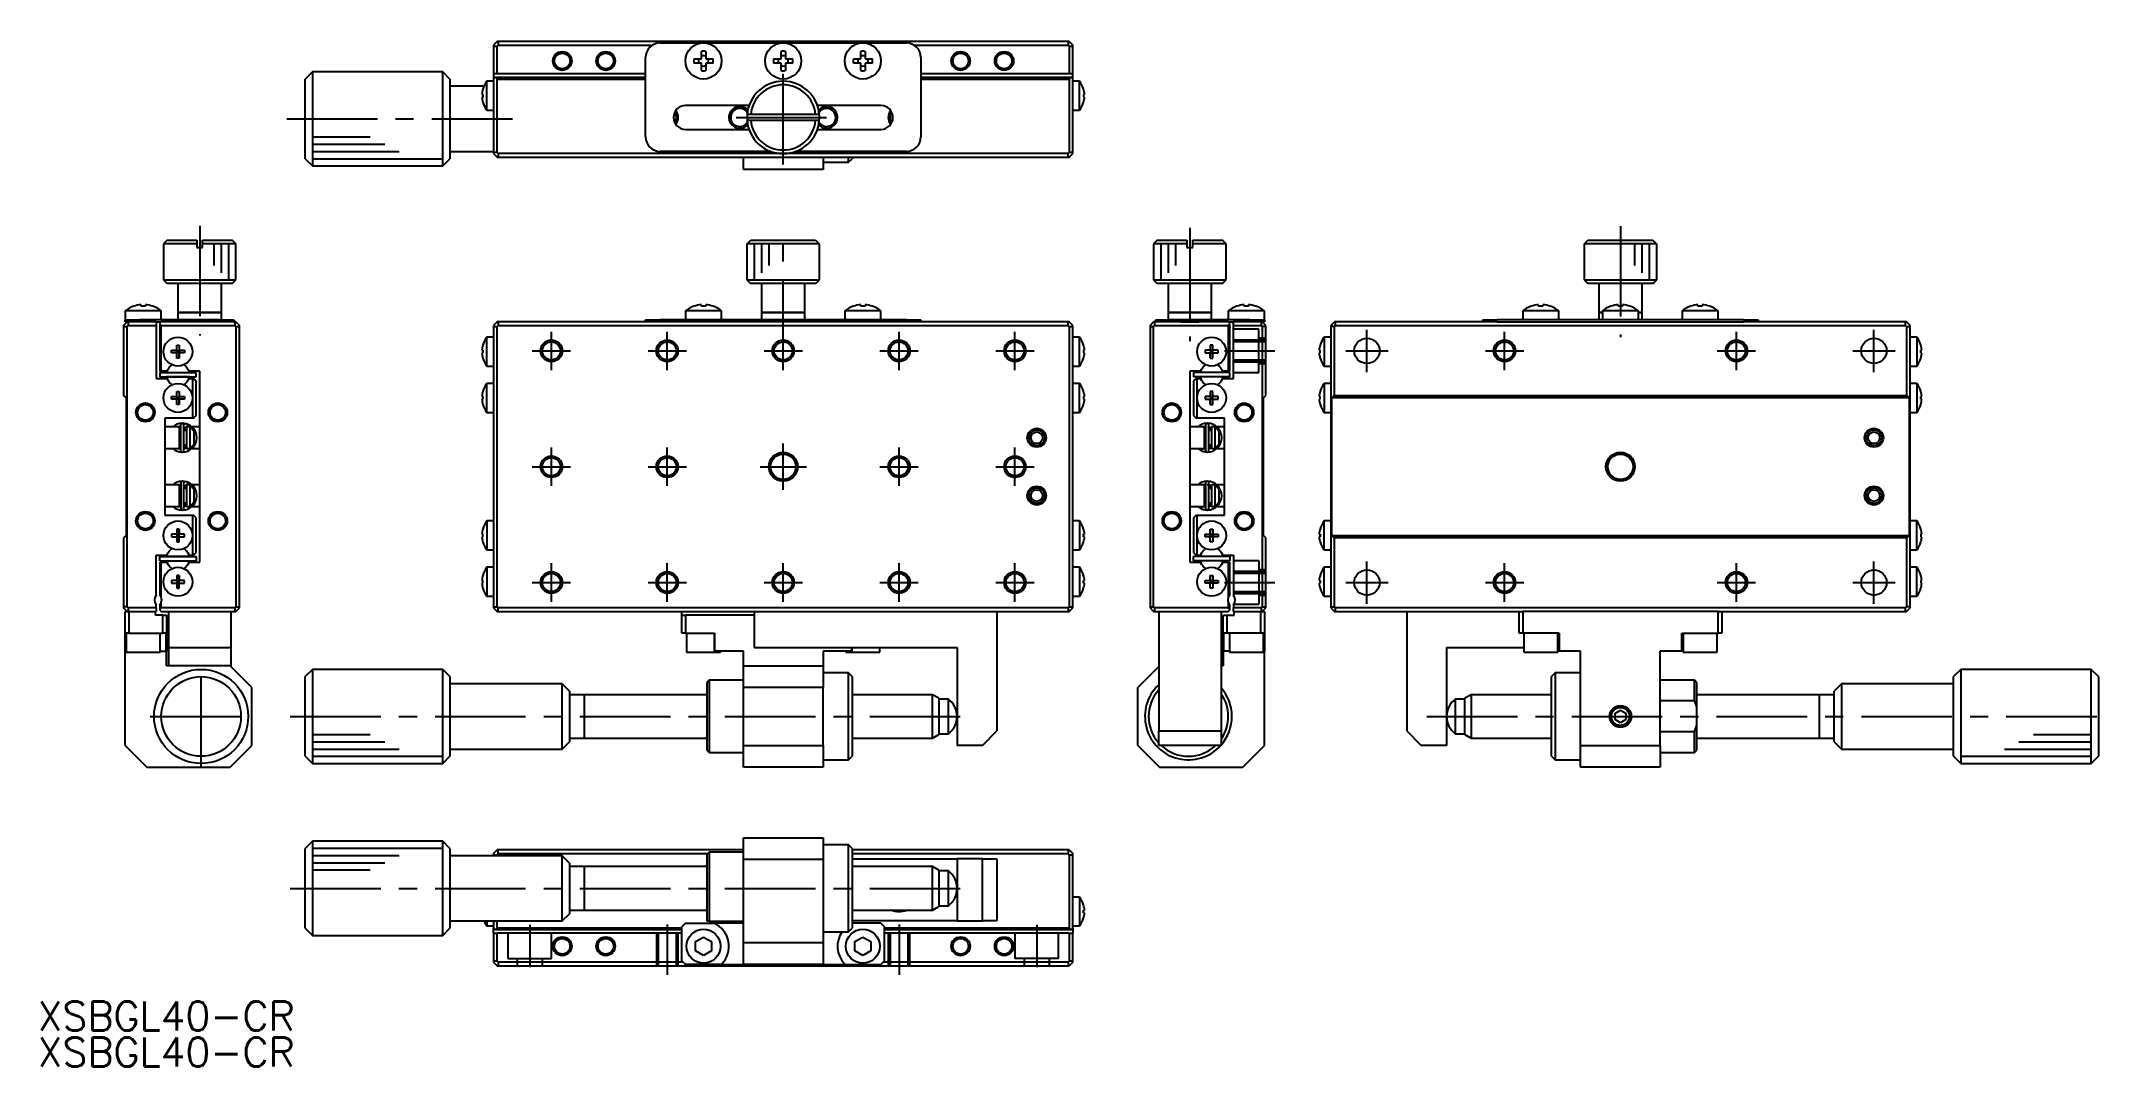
# Model space of a CAD drawing. Extents: x 14 to 300, y 13 to 155.
import ezdxf

# ---------------------------------------------------------------- set-up
doc = ezdxf.new("R2010")
doc.units = 0
doc.header["$LTSCALE"] = 10
doc.linetypes.add('CENTER', pattern=[2, 1.25, -0.25, 0.25, -0.25])
doc.linetypes.add('DASHED', pattern=[3.5, 2, -1.5])
doc.layers.get('0').update_dxf_attribs({"linetype": 'CONTINUOUS'})
doc.layers.add('CENTER', color=1, linetype='CENTER')
doc.styles.get("Standard").update_dxf_attribs({"font": 'txt.shx', "bigfont": '@extfont2.shx'})

msp = doc.modelspace()

# ---------------------------------------------------------------- texts
at = {"color": 7, "linetype": 'CONTINUOUS'}
for p in [(13.906858, 18.217231), (13.906858, 13.217231)]:
    msp.add_text('XSBGL40-CR', height=4, dxfattribs=at).set_placement(p)

# ---------------------------------------------------------------- linework, layer by layer
at = {"color": 7, "linetype": 'CONTINUOUS'}
for p, q in [((77.325071, 154.84), (76.825071, 154.34)), ((77.475071, 154.84), (77.325071, 154.84)), ((77.475071, 154.84), (77.475071, 154.34)), ((156.175071, 154.84), (77.475071, 154.84)), ((99.825071, 154.64), (105.825071, 154.64)), ((105.825071, 154.64), (116.825071, 154.64)), ((116.825071, 154.64), (127.825071, 154.64)), ((127.825071, 154.64), (133.825071, 154.64)), ((156.175071, 154.84), (156.175071, 154.34)), ((156.325071, 154.84), (156.175071, 154.84)), ((156.325071, 154.84), (156.825071, 154.34)), ((76.825071, 154.34), (76.825071, 154.19)), ((76.825071, 154.19), (76.825071, 150.34)), ((76.825071, 154.19), (77.325071, 154.19)), ((77.325071, 154.19), (77.475071, 154.34)), ((77.325071, 150.34), (77.325071, 154.19)), ((77.475071, 154.34), (98.771505, 154.34)), ((97.825071, 141.64), (97.825071, 152.64)), ((104.508826, 152.44), (105.525071, 152.44)), ((105.525071, 151.84), (104.508826, 151.84)), ((105.525071, 152.44), (105.525071, 153.456245)), ((105.525071, 150.823755), (105.525071, 151.84)), ((106.125071, 153.456245), (106.125071, 152.44)), ((106.125071, 152.44), (107.141315, 152.44)), ((106.125071, 151.84), (106.125071, 150.823755)), ((107.141315, 151.84), (106.125071, 151.84)), ((115.508826, 152.44), (116.525071, 152.44)), ((116.525071, 151.84), (115.508826, 151.84)), ((116.525071, 152.44), (116.525071, 153.456245)), ((116.525071, 150.823755), (116.525071, 151.84)), ((117.125071, 153.456245), (117.125071, 152.44)), ((117.125071, 152.44), (118.141315, 152.44)), ((118.141315, 151.84), (117.125071, 151.84)), ((117.125071, 151.84), (117.125071, 150.823755)), ((126.508826, 152.44), (127.525071, 152.44)), ((127.525071, 151.84), (126.508826, 151.84)), ((127.525071, 152.44), (127.525071, 153.456245)), ((127.525071, 150.823755), (127.525071, 151.84)), ((128.125071, 153.456245), (128.125071, 152.44)), ((128.125071, 152.44), (129.141315, 152.44)), ((129.141315, 151.84), (128.125071, 151.84)), ((128.125071, 151.84), (128.125071, 150.823755)), ((134.878636, 154.34), (156.175071, 154.34)), ((135.825071, 152.64), (135.825071, 141.64)), ((156.175071, 154.34), (156.325071, 154.19)), ((156.325071, 154.19), (156.325071, 150.34)), ((156.325071, 154.19), (156.825071, 154.19)), ((156.825071, 154.19), (156.825071, 154.34)), ((156.825071, 150.34), (156.825071, 154.19)), ((51.825071, 150.64), (50.825071, 149.64)), ((50.825071, 138.64), (50.825071, 149.64)), ((51.825071, 150.64), (51.825071, 137.64)), ((69.825071, 150.64), (51.825071, 150.64)), ((69.825071, 137.64), (69.825071, 150.64)), ((70.825071, 149.64), (69.825071, 150.64)), ((70.825071, 149.64), (70.825071, 138.64)), ((75.927071, 145.34), (75.927071, 149.34)), ((76.825071, 149.34), (75.927071, 149.34)), ((77.325071, 150.34), (76.825071, 150.34)), ((76.825071, 150.34), (76.825071, 149.64)), ((77.025071, 149.84), (76.825071, 149.64)), ((76.825071, 149.64), (76.825071, 148.14)), ((77.125071, 149.84), (77.025071, 149.84)), ((97.825071, 149.84), (77.125071, 149.84)), ((77.325071, 149.64), (77.125071, 149.84)), ((97.825071, 150.34), (77.325071, 150.34)), ((77.325071, 139.49), (77.325071, 149.64)), ((77.325071, 149.64), (97.825071, 149.64)), ((156.325071, 150.34), (135.825071, 150.34)), ((156.525071, 149.84), (135.825071, 149.84)), ((135.825071, 149.64), (156.325071, 149.64)), ((156.825071, 150.34), (156.325071, 150.34)), ((156.525071, 149.84), (156.325071, 149.64)), ((156.325071, 149.64), (156.325071, 139.49)), ((156.625071, 149.84), (156.525071, 149.84)), ((156.825071, 149.64), (156.625071, 149.84)), ((156.825071, 149.64), (156.825071, 150.34)), ((156.825071, 148.14), (156.825071, 149.64)), ((157.72307, 149.34), (156.825071, 149.34)), ((157.72307, 145.34), (157.72307, 149.34)), ((75.501032, 148.64), (70.825071, 148.64)), ((75.235212, 147.52), (75.355549, 147.52)), ((75.355549, 147.16), (75.235212, 147.16)), ((75.350926, 148.228616), (75.355549, 148.226361)), ((75.355549, 146.453639), (75.350926, 146.451384)), ((75.355549, 147.52), (75.355549, 147.16)), ((76.825071, 148.14), (76.825071, 146.54)), ((76.825071, 146.54), (76.825071, 139.49)), ((112.105166, 145.99), (103.325071, 145.99)), ((130.325071, 145.99), (121.544975, 145.99)), ((156.825071, 146.54), (156.825071, 148.14)), ((156.825071, 139.49), (156.825071, 146.54)), ((158.299215, 148.228616), (158.294592, 148.226361)), ((158.414929, 147.52), (158.294592, 147.52)), ((158.294592, 147.52), (158.294592, 147.16)), ((158.294592, 147.16), (158.414929, 147.16)), ((158.294592, 146.453639), (158.299215, 146.451384)), ((75.927071, 145.34), (76.825071, 145.34)), ((112.342884, 144.74), (111.841096, 144.74)), ((111.841096, 143.94), (112.342884, 143.94)), ((121.307258, 144.74), (112.342884, 144.74)), ((112.342884, 143.94), (121.307258, 143.94)), ((121.809045, 144.74), (121.307258, 144.74)), ((121.307258, 143.94), (121.809045, 143.94)), ((156.825071, 145.34), (157.72307, 145.34)), ((103.325071, 142.69), (112.105166, 142.69)), ((121.544975, 142.69), (130.325071, 142.69)), ((50.825071, 138.64), (51.825071, 137.64)), ((51.825071, 137.64), (69.825071, 137.64)), ((69.825071, 137.64), (70.825071, 138.64)), ((70.825071, 139.64), (76.825071, 139.64)), ((77.325071, 139.49), (76.825071, 139.49)), ((76.825071, 139.49), (76.825071, 139.34)), ((76.825071, 139.34), (77.325071, 138.84)), ((77.475071, 139.34), (77.325071, 139.49)), ((77.325071, 138.84), (77.475071, 138.84)), ((116.825071, 139.34), (77.475071, 139.34)), ((77.475071, 139.34), (77.475071, 138.84)), ((77.475071, 138.84), (156.175071, 138.84)), ((115.119198, 139.64), (99.825071, 139.64)), ((111.325071, 137.14), (111.325071, 138.84)), ((156.175071, 139.34), (116.825071, 139.34)), ((133.825071, 139.64), (118.530943, 139.64)), ((122.325071, 138.84), (122.325071, 137.14)), ((122.325071, 138.14), (125.825071, 138.14)), ((125.825071, 138.14), (125.825071, 138.84)), ((125.825071, 138.14), (126.325071, 138.64)), ((126.325071, 138.84), (126.325071, 138.64)), ((126.325071, 138.84), (126.325071, 138.64)), ((156.325071, 139.49), (156.175071, 139.34)), ((156.175071, 138.84), (156.175071, 139.34)), ((156.175071, 138.84), (156.325071, 138.84)), ((156.825071, 139.49), (156.325071, 139.49)), ((156.325071, 138.84), (156.825071, 139.34)), ((156.825071, 139.34), (156.825071, 139.49)), ((122.325071, 137.14), (111.325071, 137.14)), ((31.77, 127.39), (31.27, 126.89)), ((35.87, 126.89), (31.27, 126.89)), ((31.27, 126.89), (31.27, 121.89)), ((31.77, 127.39), (35.87, 127.39)), ((35.87, 127.39), (35.87, 126.89)), ((35.87, 126.89), (35.87, 126.39)), ((35.87, 126.39), (36.67, 126.39)), ((36.67, 127.39), (40.77, 127.39)), ((36.67, 126.89), (36.67, 127.39)), ((41.27, 126.89), (36.67, 126.89)), ((36.67, 126.39), (36.67, 126.89)), ((41.27, 126.89), (40.77, 127.39)), ((41.27, 121.89), (41.27, 126.89)), ((111.825071, 126.39), (111.841096, 126.39)), ((111.825071, 126.39), (111.825071, 121.89)), ((111.841096, 126.89), (112.342884, 127.39)), ((121.809045, 126.89), (111.841096, 126.89)), ((111.841096, 126.39), (111.841096, 126.89)), ((112.342884, 127.39), (121.307258, 127.39)), ((121.307258, 127.39), (121.809045, 126.89)), ((121.809045, 126.89), (121.809045, 126.39)), ((121.809045, 126.39), (121.825071, 126.39)), ((121.825071, 121.89), (121.825071, 126.39)), ((168.47, 127.39), (167.97, 126.89)), ((172.57, 126.89), (167.97, 126.89)), ((167.97, 126.89), (167.97, 121.89)), ((168.47, 127.39), (172.57, 127.39)), ((172.57, 127.39), (172.57, 126.89)), ((172.57, 126.89), (172.57, 126.39)), ((172.57, 126.39), (173.37, 126.39)), ((173.37, 127.39), (177.47, 127.39)), ((173.37, 126.89), (173.37, 127.39)), ((177.97, 126.89), (173.37, 126.89)), ((173.37, 126.39), (173.37, 126.89)), ((177.97, 126.89), (177.47, 127.39)), ((177.97, 121.89), (177.97, 126.89)), ((227.414929, 126.39), (227.430955, 126.39)), ((227.414929, 126.39), (227.414929, 121.89)), ((227.430955, 126.89), (227.932742, 127.39)), ((227.430955, 126.39), (227.430955, 126.89)), ((237.398904, 126.89), (227.430955, 126.89)), ((227.932742, 127.39), (236.897116, 127.39)), ((236.897116, 127.39), (237.398904, 126.89)), ((237.398904, 126.89), (237.398904, 126.39)), ((237.398904, 126.39), (237.414929, 126.39)), ((237.414929, 121.89), (237.414929, 126.39)), ((31.27, 121.89), (36.27, 121.89)), ((31.27, 121.89), (31.77, 121.39)), ((36.27, 121.39), (31.77, 121.39)), ((33.27, 121.39), (33.27, 117.39)), ((36.27, 121.89), (41.27, 121.89)), ((40.77, 121.39), (36.27, 121.39)), ((39.27, 117.39), (39.27, 121.39)), ((40.77, 121.39), (41.27, 121.89)), ((111.825071, 121.89), (121.825071, 121.89)), ((111.825071, 121.89), (112.325071, 121.39)), ((121.325071, 121.39), (112.325071, 121.39)), ((113.825071, 121.39), (113.825071, 117.39)), ((119.825071, 117.39), (119.825071, 121.39)), ((121.325071, 121.39), (121.825071, 121.89)), ((167.97, 121.89), (177.97, 121.89)), ((167.97, 121.89), (168.47, 121.39)), ((177.47, 121.39), (168.47, 121.39)), ((169.97, 121.39), (169.97, 117.39)), ((175.97, 117.39), (175.97, 121.39)), ((177.47, 121.39), (177.97, 121.89)), ((227.414929, 121.89), (237.414929, 121.89)), ((227.414929, 121.89), (227.914929, 121.39)), ((236.914929, 121.39), (227.914929, 121.39)), ((229.414929, 121.39), (229.414929, 117.39)), ((235.414929, 117.39), (235.414929, 121.39)), ((236.914929, 121.39), (237.414929, 121.89)), ((30.97, 117.612499), (25.97, 117.612499)), ((25.97, 117.612499), (25.97, 116.39)), ((27.153755, 118.255302), (27.12, 118.255302)), ((28.17, 118.255302), (28.17, 118.467436)), ((28.77, 118.255302), (28.17, 118.255302)), ((28.77, 118.467436), (28.77, 118.255302)), ((29.82, 118.255302), (29.786245, 118.255302)), ((30.97, 116.39), (30.97, 117.612499)), ((33.27, 117.39), (36.27, 117.39)), ((36.27, 117.39), (33.27, 117.39)), ((33.27, 117.39), (33.27, 116.39)), ((36.27, 117.39), (39.27, 117.39)), ((39.27, 117.39), (36.27, 117.39)), ((39.27, 116.39), (39.27, 117.39)), ((108.325071, 117.612499), (103.325071, 117.612499)), ((103.325071, 117.612499), (103.325071, 116.39)), ((104.508826, 118.255302), (104.475071, 118.255302)), ((105.525071, 118.255302), (105.525071, 118.467436)), ((106.125071, 118.255302), (105.525071, 118.255302)), ((106.125071, 118.467436), (106.125071, 118.255302)), ((107.175071, 118.255302), (107.141315, 118.255302)), ((108.325071, 116.39), (108.325071, 117.612499)), ((113.825071, 117.39), (119.825071, 117.39)), ((119.825071, 117.39), (113.825071, 117.39)), ((113.825071, 117.39), (113.825071, 116.39)), ((119.825071, 116.39), (119.825071, 117.39)), ((130.325071, 117.612499), (125.325071, 117.612499)), ((125.325071, 117.612499), (125.325071, 116.39)), ((126.508826, 118.255302), (126.475071, 118.255302)), ((127.525071, 118.255302), (127.525071, 118.467436)), ((128.125071, 118.255302), (127.525071, 118.255302)), ((128.125071, 118.467436), (128.125071, 118.255302)), ((129.175071, 118.255302), (129.141315, 118.255302)), ((130.325071, 116.39), (130.325071, 117.612499)), ((169.97, 117.39), (175.97, 117.39)), ((175.97, 117.39), (169.97, 117.39)), ((169.97, 117.39), (169.97, 116.39)), ((175.97, 116.39), (175.97, 117.39)), ((180.77, 117.612499), (178.27, 117.612499)), ((178.27, 117.612499), (178.27, 116.39)), ((179.453755, 118.255302), (179.42, 118.255302)), ((180.47, 118.255302), (180.47, 118.467436)), ((181.07, 118.255302), (180.47, 118.255302)), ((183.27, 117.612499), (180.77, 117.612499)), ((181.07, 118.467436), (181.07, 118.255302)), ((182.12, 118.255302), (182.086245, 118.255302)), ((183.27, 116.39), (183.27, 117.612499)), ((223.914929, 117.612499), (218.914929, 117.612499)), ((218.914929, 117.612499), (218.914929, 116.39)), ((220.098685, 118.255302), (220.064929, 118.255302)), ((221.114929, 118.255302), (221.114929, 118.467436)), ((221.714929, 118.255302), (221.114929, 118.255302)), ((221.714929, 118.467436), (221.714929, 118.255302)), ((222.764929, 118.255302), (222.731174, 118.255302)), ((223.914929, 116.39), (223.914929, 117.612499)), ((229.414929, 117.39), (229.914929, 117.39)), ((229.914929, 117.39), (229.414929, 117.39)), ((229.414929, 117.39), (229.414929, 116.39)), ((234.914929, 117.612499), (229.914929, 117.612499)), ((229.914929, 117.612499), (229.914929, 116.39)), ((231.098685, 118.255302), (231.064929, 118.255302)), ((232.114929, 118.255302), (232.114929, 118.467436)), ((232.714929, 118.255302), (232.114929, 118.255302)), ((232.714929, 118.467436), (232.714929, 118.255302)), ((233.764929, 118.255302), (233.731174, 118.255302)), ((234.914929, 116.39), (234.914929, 117.612499)), ((234.914929, 117.39), (235.414929, 117.39)), ((235.414929, 117.39), (234.914929, 117.39)), ((235.414929, 116.39), (235.414929, 117.39)), ((245.914929, 117.612499), (240.914929, 117.612499)), ((240.914929, 117.612499), (240.914929, 116.39)), ((242.098685, 118.255302), (242.064929, 118.255302)), ((243.114929, 118.255302), (243.114929, 118.467436)), ((243.714929, 118.255302), (243.114929, 118.255302)), ((243.714929, 118.467436), (243.714929, 118.255302)), ((244.764929, 118.255302), (244.731174, 118.255302)), ((245.914929, 116.39), (245.914929, 117.612499)), ((25.77, 115.59), (26.27, 116.09)), ((25.77, 115.59), (25.77, 115.44)), ((25.77, 115.44), (25.77, 105.94)), ((25.77, 115.44), (26.27, 115.44)), ((25.97, 116.09), (25.97, 116.39)), ((25.97, 116.39), (27.97, 116.39)), ((26.27, 116.09), (25.97, 116.09)), ((26.42, 116.09), (26.27, 116.09)), ((26.27, 115.44), (26.42, 115.59)), ((26.27, 76.74), (26.27, 115.44)), ((26.42, 115.59), (26.42, 116.09)), ((30.27, 116.09), (26.42, 116.09)), ((26.42, 115.59), (30.27, 115.59)), ((38.97, 116.39), (27.97, 116.39)), ((30.27, 116.09), (30.97, 116.09)), ((30.27, 116.09), (30.27, 115.59)), ((30.27, 115.59), (30.27, 108.29)), ((30.97, 116.09), (30.77, 115.89)), ((30.77, 115.89), (30.77, 115.79)), ((30.77, 115.79), (30.77, 109.29)), ((30.77, 115.79), (30.97, 115.59)), ((41.12, 116.09), (30.97, 116.09)), ((30.97, 109.29), (30.97, 115.59)), ((30.97, 115.59), (41.12, 115.59)), ((38.97, 116.39), (40.97, 116.39)), ((40.97, 116.39), (40.97, 116.09)), ((41.12, 116.09), (41.12, 115.59)), ((41.27, 116.09), (41.12, 116.09)), ((41.12, 115.59), (41.27, 115.44)), ((41.27, 116.09), (41.77, 115.59)), ((41.27, 115.44), (41.27, 76.74)), ((41.27, 115.44), (41.77, 115.44)), ((41.77, 115.44), (41.77, 115.59)), ((41.77, 76.74), (41.77, 115.44)), ((77.325071, 116.09), (76.825071, 115.59)), ((76.825071, 115.59), (76.825071, 115.44)), ((76.825071, 115.44), (77.325071, 115.44)), ((76.825071, 115.44), (76.825071, 113.99)), ((77.475071, 116.09), (77.325071, 116.09)), ((77.325071, 115.44), (77.475071, 115.59)), ((77.325071, 76.74), (77.325071, 115.44)), ((77.475071, 116.09), (77.475071, 115.59)), ((156.175071, 116.09), (77.475071, 116.09)), ((77.475071, 115.59), (156.175071, 115.59)), ((97.825071, 116.09), (97.825071, 116.39)), ((97.825071, 116.39), (99.825071, 116.39)), ((133.825071, 116.39), (99.825071, 116.39)), ((133.825071, 116.39), (135.825071, 116.39)), ((135.825071, 116.39), (135.825071, 116.09)), ((156.175071, 115.59), (156.175071, 116.09)), ((156.325071, 116.09), (156.175071, 116.09)), ((156.175071, 115.59), (156.325071, 115.44)), ((156.825071, 115.59), (156.325071, 116.09)), ((156.325071, 115.44), (156.325071, 76.74)), ((156.325071, 115.44), (156.825071, 115.44)), ((156.825071, 115.44), (156.825071, 115.59)), ((156.825071, 113.99), (156.825071, 115.44)), ((167.47, 115.59), (167.97, 116.09)), ((167.47, 115.59), (167.47, 115.44)), ((167.47, 115.44), (167.47, 76.74)), ((167.47, 115.44), (167.97, 115.44)), ((168.12, 116.09), (167.97, 116.09)), ((167.97, 115.44), (168.12, 115.59)), ((167.97, 76.74), (167.97, 115.44)), ((168.12, 115.59), (168.12, 116.09)), ((178.27, 116.09), (168.12, 116.09)), ((168.12, 115.59), (178.27, 115.59)), ((168.27, 116.09), (168.27, 116.39)), ((168.27, 116.39), (170.27, 116.39)), ((181.27, 116.39), (170.27, 116.39)), ((178.27, 116.09), (178.97, 116.09)), ((178.47, 115.89), (178.27, 116.09)), ((178.27, 115.59), (178.47, 115.79)), ((178.27, 115.59), (178.27, 109.29)), ((178.47, 115.79), (178.47, 115.89)), ((178.47, 109.29), (178.47, 115.79)), ((182.82, 116.09), (178.97, 116.09)), ((178.97, 115.59), (178.97, 116.09)), ((178.97, 108.29), (178.97, 115.59)), ((178.97, 115.59), (182.82, 115.59)), ((181.27, 116.39), (183.27, 116.39)), ((182.070005, 115.49), (182.06956, 115.49)), ((182.82, 116.09), (182.82, 115.59)), ((182.97, 116.09), (182.82, 116.09)), ((182.82, 115.59), (182.97, 115.44)), ((183.27, 116.09), (182.97, 116.09)), ((183.47, 115.59), (182.97, 116.09)), ((182.97, 115.44), (182.97, 76.74)), ((183.47, 115.44), (182.97, 115.44)), ((183.27, 116.39), (183.27, 116.09)), ((183.47, 115.44), (183.47, 115.59)), ((183.47, 105.94), (183.47, 115.44)), ((192.914929, 116.09), (192.414929, 115.59)), ((192.414929, 115.59), (192.414929, 115.44)), ((192.414929, 115.44), (192.414929, 112.79)), ((192.914929, 115.44), (192.414929, 115.44)), ((193.064929, 116.09), (192.914929, 116.09)), ((192.914929, 115.44), (193.064929, 115.59)), ((192.914929, 105.94), (192.914929, 115.44)), ((193.064929, 115.59), (193.064929, 116.09)), ((214.361364, 116.09), (193.064929, 116.09)), ((193.064929, 115.59), (271.764929, 115.59)), ((213.414929, 116.09), (213.414929, 116.39)), ((213.414929, 116.39), (215.414929, 116.39)), ((215.414929, 116.09), (214.361364, 116.09)), ((221.414929, 116.39), (215.414929, 116.39)), ((215.414929, 116.09), (249.414929, 116.09)), ((232.414929, 116.39), (221.414929, 116.39)), ((243.414929, 116.39), (232.414929, 116.39)), ((249.414929, 116.39), (243.414929, 116.39)), ((249.414929, 116.39), (251.414929, 116.39)), ((250.468495, 116.09), (249.414929, 116.09)), ((271.764929, 116.09), (250.468495, 116.09)), ((251.414929, 116.39), (251.414929, 116.09)), ((271.764929, 115.59), (271.764929, 116.09)), ((271.914929, 116.09), (271.764929, 116.09)), ((271.764929, 115.59), (271.914929, 115.44)), ((272.414929, 115.59), (271.914929, 116.09)), ((271.914929, 115.44), (271.914929, 105.94)), ((271.914929, 115.44), (272.414929, 115.44)), ((272.414929, 115.44), (272.414929, 115.59)), ((272.414929, 112.79), (272.414929, 115.44)), ((32.383639, 112.17), (33.09, 112.17)), ((32.383639, 111.81), (32.383639, 112.17)), ((33.09, 111.81), (32.383639, 111.81)), ((33.09, 112.876361), (33.45, 112.876361)), ((33.09, 112.17), (33.09, 112.876361)), ((33.100372, 112.159628), (33.09, 112.17)), ((33.100372, 111.820372), (33.09, 111.81)), ((33.09, 111.103639), (33.09, 111.81)), ((33.100372, 111.820372), (33.100372, 112.159628)), ((33.100372, 112.159628), (33.439628, 112.159628)), ((33.439628, 111.820372), (33.100372, 111.820372)), ((33.439628, 112.159628), (33.45, 112.17)), ((33.439628, 112.159628), (33.439628, 111.820372)), ((33.439628, 111.820372), (33.45, 111.81)), ((33.45, 112.876361), (33.45, 112.17)), ((33.45, 112.876361), (33.45, 112.17)), ((33.45, 112.17), (34.156361, 112.17)), ((33.45, 111.81), (33.45, 111.103639)), ((34.156361, 111.81), (33.45, 111.81)), ((33.45, 111.103639), (33.45, 111.81)), ((34.156361, 112.17), (34.156361, 111.81)), ((75.235212, 112.17), (75.355549, 112.17)), ((75.355549, 111.81), (75.235212, 111.81)), ((75.350926, 112.878616), (75.355549, 112.876361)), ((75.350926, 112.878616), (75.355549, 112.876361)), ((75.355549, 112.17), (75.355549, 111.81)), ((75.927071, 109.99), (75.927071, 113.99)), ((76.825071, 113.99), (75.927071, 113.99)), ((76.825071, 113.99), (76.825071, 106.39)), ((156.825071, 106.39), (156.825071, 113.99)), ((157.72307, 113.99), (156.825071, 113.99)), ((157.72307, 109.99), (157.72307, 113.99)), ((158.299215, 112.878616), (158.294592, 112.876361)), ((158.299215, 112.878616), (158.294592, 112.876361)), ((158.414929, 112.17), (158.294592, 112.17)), ((158.294592, 112.17), (158.294592, 111.81)), ((158.294592, 111.81), (158.414929, 111.81)), ((175.79, 112.17), (175.083639, 112.17)), ((175.083639, 112.17), (175.083639, 111.81)), ((175.083639, 111.81), (175.79, 111.81)), ((176.15, 112.876361), (175.79, 112.876361)), ((175.79, 112.876361), (175.79, 112.17)), ((175.79, 112.876361), (175.79, 112.17)), ((175.800372, 112.159628), (175.79, 112.17)), ((175.800372, 111.820372), (175.79, 111.81)), ((175.79, 111.81), (175.79, 111.103639)), ((175.79, 111.103639), (175.79, 111.81)), ((176.139628, 112.159628), (175.800372, 112.159628)), ((175.800372, 112.159628), (175.800372, 111.820372)), ((175.800372, 111.820372), (176.139628, 111.820372)), ((176.139628, 112.159628), (176.15, 112.17)), ((176.139628, 111.820372), (176.139628, 112.159628)), ((176.139628, 111.820372), (176.15, 111.81)), ((176.15, 112.17), (176.15, 112.876361)), ((176.856361, 112.17), (176.15, 112.17)), ((176.15, 111.81), (176.856361, 111.81)), ((176.15, 111.103639), (176.15, 111.81)), ((176.856361, 111.81), (176.856361, 112.17)), ((190.945408, 112.17), (190.825071, 112.17)), ((190.825071, 111.81), (190.945408, 111.81)), ((190.945408, 112.876361), (190.940785, 112.878616)), ((190.945408, 111.81), (190.945408, 112.17)), ((191.51693, 113.99), (191.51693, 109.99)), ((192.414929, 113.99), (191.51693, 113.99)), ((192.414929, 112.79), (192.414929, 111.19)), ((273.312929, 113.99), (272.414929, 113.99)), ((272.414929, 111.19), (272.414929, 112.79)), ((273.312929, 113.99), (273.312929, 109.99)), ((273.884451, 112.876361), (273.889074, 112.878616)), ((273.884451, 112.17), (274.004788, 112.17)), ((273.884451, 111.81), (273.884451, 112.17)), ((274.004788, 111.81), (273.884451, 111.81)), ((30.97, 109.29), (30.77, 109.29)), ((30.77, 109.09), (35.77, 109.09)), ((30.77, 109.09), (30.77, 108.49)), ((31.725588, 109.29), (30.97, 109.29)), ((31.725588, 109.29), (31.895185, 109.58375)), ((33.45, 111.103639), (33.09, 111.103639)), ((34.644815, 109.58375), (34.814412, 109.29)), ((36.27, 109.29), (34.814412, 109.29)), ((35.77, 108.49), (35.77, 109.09)), ((36.27, 82.89), (36.27, 109.29)), ((75.355549, 111.103639), (75.350926, 111.101384)), ((75.355549, 111.103639), (75.350926, 111.101384)), ((75.927071, 109.99), (76.825071, 109.99)), ((156.825071, 109.99), (157.72307, 109.99)), ((158.294592, 111.103639), (158.299215, 111.101384)), ((158.294592, 111.103639), (158.299215, 111.101384)), ((172.97, 109.29), (172.97, 82.89)), ((174.425588, 109.29), (172.97, 109.29)), ((178.47, 109.09), (173.47, 109.09)), ((173.47, 109.09), (173.47, 108.49)), ((174.411104, 109.09), (173.47, 109.09)), ((174.411104, 109.09), (174.32, 109.09)), ((174.411104, 109.09), (174.32, 109.09)), ((174.411104, 109.09), (174.32, 109.09)), ((174.411104, 109.09), (174.32, 109.09)), ((174.411104, 109.09), (174.32, 109.09)), ((174.411104, 109.09), (174.32, 109.09)), ((174.411104, 109.09), (174.32, 109.09)), ((174.411104, 109.09), (174.32, 109.09)), ((174.411104, 109.09), (174.32, 109.09)), ((174.411104, 109.09), (174.32, 109.09)), ((174.411104, 109.09), (174.32, 109.09)), ((174.411104, 109.09), (174.32, 109.09)), ((174.411104, 109.09), (174.32, 109.09)), ((174.411104, 109.09), (174.32, 109.09)), ((174.411104, 109.09), (174.32, 109.09)), ((174.411104, 109.09), (174.32, 109.09)), ((177.62, 109.09), (174.32, 109.09)), ((174.411104, 109.09), (174.32, 109.09)), ((174.411104, 109.09), (174.32, 109.09)), ((174.411104, 109.09), (174.32, 109.09)), ((174.411104, 109.09), (174.32, 109.09)), ((174.411104, 109.09), (174.32, 109.09)), ((174.411104, 109.09), (174.32, 109.09)), ((174.411104, 109.09), (174.32, 109.09)), ((174.411104, 109.09), (174.32, 109.09)), ((174.411104, 109.09), (174.32, 109.09)), ((174.411104, 109.09), (174.32, 109.09)), ((174.411104, 109.09), (174.32, 109.09)), ((174.411104, 109.09), (174.32, 109.09)), ((174.411104, 109.09), (174.32, 109.09)), ((174.411104, 109.09), (174.32, 109.09)), ((174.411104, 109.09), (174.32, 109.09)), ((174.425588, 109.29), (174.595185, 109.58375)), ((175.79, 111.103639), (176.15, 111.103639)), ((177.344815, 109.58375), (177.514412, 109.29)), ((178.27, 109.29), (177.514412, 109.29)), ((178.47, 109.09), (177.528896, 109.09)), ((177.62, 109.09), (177.528896, 109.09)), ((177.62, 109.09), (177.528896, 109.09)), ((177.62, 109.09), (177.528896, 109.09)), ((177.62, 109.09), (177.528896, 109.09)), ((177.62, 109.09), (177.528896, 109.09)), ((177.62, 109.09), (177.528896, 109.09)), ((177.62, 109.09), (177.528896, 109.09)), ((177.62, 109.09), (177.528896, 109.09)), ((177.62, 109.09), (177.528896, 109.09)), ((178.47, 109.29), (178.27, 109.29)), ((178.47, 108.49), (178.47, 109.09)), ((190.940785, 111.101384), (190.945408, 111.103639)), ((191.51693, 109.99), (192.414929, 109.99)), ((192.414929, 111.19), (192.414929, 106.39)), ((272.414929, 106.39), (272.414929, 111.19)), ((272.414929, 109.99), (273.312929, 109.99)), ((273.889074, 111.101384), (273.884451, 111.103639)), ((25.77, 105.94), (26.12, 105.59)), ((30.27, 108.29), (31.725588, 108.29)), ((30.77, 108.49), (35.77, 108.49)), ((30.77, 108.49), (31.711104, 108.49)), ((31.711104, 108.489998), (31.62, 108.489998)), ((34.92, 108.489998), (31.62, 108.489998)), ((31.711104, 108.489998), (31.62, 108.489998)), ((31.711104, 108.489998), (31.62, 108.489998)), ((31.711104, 108.489998), (31.62, 108.489998)), ((31.711104, 108.489998), (31.62, 108.489998)), ((31.711104, 108.489998), (31.62, 108.489998)), ((31.711104, 108.489998), (31.62, 108.489998)), ((31.711104, 108.489998), (31.62, 108.489998)), ((31.711104, 108.489998), (31.62, 108.489998)), ((31.711104, 108.489998), (31.62, 108.489998)), ((31.711104, 108.489998), (31.62, 108.489998)), ((31.895185, 107.99625), (31.725588, 108.29)), ((33.09, 106.476361), (33.45, 106.476361)), ((33.09, 105.77), (33.09, 106.476361)), ((33.45, 106.476361), (33.45, 105.77)), ((33.45, 106.476361), (33.45, 105.77)), ((34.814412, 108.29), (34.644815, 107.99625)), ((34.814412, 108.29), (35.27, 108.29)), ((34.828896, 108.49), (35.77, 108.49)), ((34.92, 108.489998), (34.828896, 108.489998)), ((34.92, 108.489998), (34.828896, 108.489998)), ((34.92, 108.489998), (34.828896, 108.489998)), ((34.92, 108.489998), (34.828896, 108.489998)), ((34.92, 108.489998), (34.828896, 108.489998)), ((34.92, 108.489998), (34.828896, 108.489998)), ((34.92, 108.489998), (34.828896, 108.489998)), ((34.92, 108.489998), (34.828896, 108.489998)), ((34.92, 108.489998), (34.828896, 108.489998)), ((34.92, 108.489998), (34.828896, 108.489998)), ((34.92, 108.489998), (34.828896, 108.489998)), ((34.92, 108.489998), (34.828896, 108.489998)), ((34.92, 108.489998), (34.828896, 108.489998)), ((34.92, 108.489998), (34.828896, 108.489998)), ((34.92, 108.489998), (34.828896, 108.489998)), ((34.92, 108.489998), (34.828896, 108.489998)), ((34.92, 108.489998), (34.828896, 108.489998)), ((34.92, 108.489998), (34.828896, 108.489998)), ((34.92, 108.489998), (34.828896, 108.489998)), ((34.92, 108.489998), (34.828896, 108.489998)), ((34.92, 108.489998), (34.828896, 108.489998)), ((34.92, 108.489998), (34.828896, 108.489998)), ((34.92, 108.489998), (34.828896, 108.489998)), ((34.92, 108.489998), (34.828896, 108.489998)), ((34.92, 108.489998), (34.828896, 108.489998)), ((34.92, 108.489998), (34.828896, 108.489998)), ((34.92, 108.489998), (34.828896, 108.489998)), ((34.92, 108.489998), (34.828896, 108.489998)), ((34.92, 108.489998), (34.828896, 108.489998)), ((34.92, 108.489998), (34.828896, 108.489998)), ((34.92, 108.489998), (34.828896, 108.489998)), ((35.27, 108.29), (35.27, 105.59)), ((35.27, 108.29), (35.42, 108.29)), ((35.77, 107.94), (35.42, 108.29)), ((35.77, 103.14), (35.77, 107.94)), ((75.350926, 106.478616), (75.355549, 106.476361)), ((75.350926, 106.478616), (75.355549, 106.476361)), ((75.927071, 103.59), (75.927071, 107.59)), ((76.825071, 107.59), (75.927071, 107.59)), ((76.825071, 106.39), (76.825071, 104.79)), ((157.72307, 107.59), (156.825071, 107.59)), ((156.825071, 104.79), (156.825071, 106.39)), ((157.72307, 103.59), (157.72307, 107.59)), ((158.299215, 106.478616), (158.294592, 106.476361)), ((158.299215, 106.478616), (158.294592, 106.476361)), ((178.47, 108.49), (173.47, 108.49)), ((173.82, 108.29), (173.47, 107.94)), ((173.47, 107.94), (173.47, 103.14)), ((173.82, 108.29), (173.97, 108.29)), ((173.97, 105.59), (173.97, 108.29)), ((173.97, 108.29), (174.425588, 108.29)), ((174.595185, 107.99625), (174.425588, 108.29)), ((176.15, 106.476361), (175.79, 106.476361)), ((175.79, 106.476361), (175.79, 105.77)), ((175.79, 106.476361), (175.79, 105.77)), ((176.15, 105.77), (176.15, 106.476361)), ((177.514412, 108.29), (177.344815, 107.99625)), ((177.514412, 108.29), (178.97, 108.29)), ((183.12, 105.59), (183.47, 105.94)), ((190.945408, 106.476361), (190.940785, 106.478616)), ((191.51693, 107.59), (191.51693, 103.59)), ((192.414929, 107.59), (191.51693, 107.59)), ((192.414929, 106.39), (192.414929, 104.79)), ((192.564929, 105.59), (192.914929, 105.94)), ((192.914929, 105.94), (271.914929, 105.94)), ((271.914929, 105.94), (272.264929, 105.59)), ((273.312929, 107.59), (272.414929, 107.59)), ((272.414929, 104.79), (272.414929, 106.39)), ((273.312929, 107.59), (273.312929, 103.59)), ((273.884451, 106.476361), (273.889074, 106.478616)), ((26.12, 105.59), (26.12, 86.59)), ((32.383639, 105.77), (33.09, 105.77)), ((32.383639, 105.41), (32.383639, 105.77)), ((33.09, 105.41), (32.383639, 105.41)), ((33.100372, 105.759628), (33.09, 105.77)), ((33.100372, 105.420372), (33.09, 105.41)), ((33.09, 104.703639), (33.09, 105.41)), ((33.45, 104.703639), (33.09, 104.703639)), ((33.100372, 105.420372), (33.100372, 105.759628)), ((33.100372, 105.759628), (33.439628, 105.759628)), ((33.439628, 105.420372), (33.100372, 105.420372)), ((33.439628, 105.759628), (33.45, 105.77)), ((33.439628, 105.759628), (33.439628, 105.420372)), ((33.439628, 105.420372), (33.45, 105.41)), ((33.45, 105.77), (34.156361, 105.77)), ((33.45, 105.41), (33.45, 104.703639)), ((34.156361, 105.41), (33.45, 105.41)), ((33.45, 104.703639), (33.45, 105.41)), ((34.156361, 105.77), (34.156361, 105.41)), ((35.27, 105.59), (35.27, 102.79)), ((35.42, 102.79), (35.77, 103.14)), ((75.235212, 105.77), (75.355549, 105.77)), ((75.355549, 105.41), (75.235212, 105.41)), ((75.355549, 104.703639), (75.350926, 104.701384)), ((75.355549, 104.703639), (75.350926, 104.701384)), ((75.355549, 105.77), (75.355549, 105.41)), ((75.927071, 103.59), (76.825071, 103.59)), ((76.825071, 104.79), (76.825071, 87.39)), ((156.825071, 87.39), (156.825071, 104.79)), ((156.825071, 103.59), (157.72307, 103.59)), ((158.414929, 105.77), (158.294592, 105.77)), ((158.294592, 105.77), (158.294592, 105.41)), ((158.294592, 105.41), (158.414929, 105.41)), ((158.294592, 104.703639), (158.299215, 104.701384)), ((158.294592, 104.703639), (158.299215, 104.701384)), ((173.47, 103.14), (173.82, 102.79)), ((173.97, 102.79), (173.97, 105.59)), ((175.79, 105.77), (175.083639, 105.77)), ((175.083639, 105.77), (175.083639, 105.41)), ((175.083639, 105.41), (175.79, 105.41)), ((175.800372, 105.759628), (175.79, 105.77)), ((175.800372, 105.420372), (175.79, 105.41)), ((175.79, 105.41), (175.79, 104.703639)), ((175.79, 104.703639), (175.79, 105.41)), ((175.79, 104.703639), (176.15, 104.703639)), ((176.139628, 105.759628), (175.800372, 105.759628)), ((175.800372, 105.759628), (175.800372, 105.420372)), ((175.800372, 105.420372), (176.139628, 105.420372)), ((176.139628, 105.759628), (176.15, 105.77)), ((176.139628, 105.420372), (176.139628, 105.759628)), ((176.139628, 105.420372), (176.15, 105.41)), ((176.856361, 105.77), (176.15, 105.77)), ((176.15, 104.703639), (176.15, 105.41)), ((176.15, 105.41), (176.856361, 105.41)), ((176.856361, 105.41), (176.856361, 105.77)), ((183.12, 86.59), (183.12, 105.59)), ((190.945408, 105.77), (190.825071, 105.77)), ((190.825071, 105.41), (190.945408, 105.41)), ((190.940785, 104.701384), (190.945408, 104.703639)), ((190.945408, 105.41), (190.945408, 105.77)), ((191.51693, 103.59), (192.414929, 103.59)), ((192.414929, 104.79), (192.414929, 87.39)), ((192.564929, 86.59), (192.564929, 105.59)), ((272.264929, 105.59), (192.564929, 105.59)), ((272.264929, 105.59), (272.264929, 86.59)), ((272.414929, 87.39), (272.414929, 104.79)), ((272.414929, 103.59), (273.312929, 103.59)), ((273.884451, 105.77), (274.004788, 105.77)), ((273.884451, 105.41), (273.884451, 105.77)), ((274.004788, 105.41), (273.884451, 105.41)), ((273.889074, 104.701384), (273.884451, 104.703639)), ((35.27, 102.79), (31.47, 102.79)), ((31.47, 102.79), (31.47, 89.39)), ((33.47, 101.59), (31.47, 101.59)), ((33.469954, 101.590163), (33.640454, 101.625234)), ((33.47, 98.59), (33.47, 101.59)), ((33.640506, 101.09), (33.47, 101.09)), ((33.640506, 101.865629), (33.640506, 98.315629)), ((34.585409, 101.955413), (33.894163, 102.089162)), ((34.08175, 101.934479), (34.079919, 101.933701)), ((34.115051, 101.947606), (34.08175, 101.934479)), ((34.090506, 98.315629), (34.090506, 101.865629)), ((34.090506, 101.266077), (34.090804, 101.278863)), ((34.47, 101.09), (34.090506, 101.09)), ((34.090804, 101.278863), (34.091752, 101.292328)), ((34.091752, 101.292328), (34.093349, 101.305729)), ((34.093349, 101.305729), (34.09559, 101.319037)), ((34.09559, 101.319037), (34.098471, 101.332219)), ((34.098471, 101.332219), (34.101986, 101.345247)), ((34.101986, 101.345247), (34.106126, 101.358089)), ((34.106126, 101.358089), (34.110885, 101.370716)), ((34.110885, 101.370716), (34.116251, 101.383098)), ((34.148954, 101.959052), (34.115051, 101.947606)), ((34.116251, 101.383098), (34.122213, 101.395206)), ((34.122213, 101.395206), (34.128759, 101.407012)), ((34.128759, 101.407012), (34.135875, 101.418485)), ((34.135875, 101.418485), (34.143546, 101.4296)), ((34.143546, 101.4296), (34.151756, 101.440327)), ((34.183376, 101.968789), (34.148954, 101.959052)), ((34.151756, 101.440327), (34.160487, 101.450641)), ((34.160487, 101.450641), (34.16972, 101.460516)), ((34.16972, 101.460516), (34.179434, 101.469925)), ((34.179434, 101.469925), (34.189609, 101.478845)), ((34.218233, 101.976795), (34.183376, 101.968789)), ((34.189609, 101.478845), (34.20022, 101.487251)), ((34.20022, 101.487251), (34.211244, 101.495121)), ((34.211244, 101.495121), (34.222655, 101.502432)), ((34.25344, 101.983051), (34.218233, 101.976795)), ((34.222655, 101.502432), (34.234425, 101.509165)), ((34.234425, 101.509165), (34.246528, 101.515299)), ((34.246528, 101.515299), (34.258932, 101.520817)), ((34.28891, 101.98754), (34.25344, 101.983051)), ((34.258932, 101.520817), (34.271608, 101.525703)), ((34.27, 101.525548), (34.27, 101.09)), ((34.271608, 101.525703), (34.284523, 101.52994)), ((34.284523, 101.52994), (34.297644, 101.533517)), ((34.324558, 101.990252), (34.28891, 101.98754)), ((34.297644, 101.533517), (34.310938, 101.53642)), ((34.310938, 101.53642), (34.32437, 101.538642)), ((34.32437, 101.538642), (34.337903, 101.540174)), ((34.360295, 101.99118), (34.324558, 101.990252)), ((34.337903, 101.540174), (34.351503, 101.541011)), ((34.351503, 101.541011), (34.365132, 101.541149)), ((34.396034, 101.990323), (34.360295, 101.99118)), ((34.365132, 101.541149), (34.378754, 101.540587)), ((34.378754, 101.540587), (34.392332, 101.539327)), ((34.392332, 101.539327), (34.405829, 101.537372)), ((34.431689, 101.987682), (34.396034, 101.990323)), ((34.405829, 101.537372), (34.419208, 101.534727)), ((34.419208, 101.534727), (34.432434, 101.5314)), ((34.467172, 101.983262), (34.431689, 101.987682)), ((34.432434, 101.5314), (34.44547, 101.527401)), ((34.44547, 101.527401), (34.458284, 101.522743)), ((34.458284, 101.522743), (34.463666, 101.520561)), ((34.465098, 101.520264), (34.470096, 101.522094)), ((34.465979, 101.520713), (34.473038, 101.517731)), ((34.502397, 101.977075), (34.467172, 101.983262)), ((34.47, 101.59), (34.47, 98.59)), ((34.97, 101.59), (34.47, 101.59)), ((34.473038, 101.517731), (34.486937, 101.511736)), ((34.537276, 101.969134), (34.502397, 101.977075)), ((34.517126, 101.59), (34.523888, 101.60268)), ((34.523888, 101.60268), (34.530815, 101.616141)), ((34.56982, 101.674374), (34.527843, 101.589991)), ((34.530815, 101.616141), (34.537865, 101.630299)), ((34.571725, 101.959459), (34.537276, 101.969134)), ((34.537865, 101.630299), (34.544992, 101.645067)), ((34.544992, 101.645067), (34.552154, 101.660352)), ((34.552154, 101.660352), (34.559306, 101.67606)), ((34.559306, 101.67606), (34.566402, 101.692092)), ((34.566402, 101.692092), (34.573399, 101.708348)), ((34.646138, 101.930932), (34.56982, 101.674374)), ((34.605656, 101.948073), (34.571725, 101.959459)), ((34.573399, 101.708348), (34.580253, 101.724728)), ((34.580253, 101.724728), (34.586921, 101.741129)), ((34.586921, 101.741129), (34.593363, 101.75745)), ((34.593363, 101.75745), (34.599537, 101.773587)), ((34.599537, 101.773587), (34.605405, 101.789442)), ((34.605405, 101.789442), (34.610931, 101.804915)), ((34.637243, 101.935736), (34.605656, 101.948073)), ((34.610931, 101.804915), (34.616081, 101.81991)), ((34.616081, 101.81991), (34.620822, 101.834334)), ((34.620822, 101.834334), (34.625125, 101.848096)), ((34.625125, 101.848096), (34.628962, 101.861111)), ((34.645418, 101.931163), (34.626149, 101.939201)), ((34.628962, 101.861111), (34.632311, 101.873299)), ((34.632311, 101.873299), (34.63515, 101.884582)), ((34.63515, 101.884582), (34.637461, 101.894891)), ((34.638096, 101.935239), (34.637243, 101.935736)), ((34.637461, 101.894891), (34.639231, 101.904161)), ((34.639687, 101.933163), (34.638096, 101.935239)), ((34.639231, 101.904161), (34.640448, 101.912336)), ((34.640723, 101.929809), (34.639687, 101.933163)), ((34.640448, 101.912336), (34.641104, 101.919363)), ((34.641196, 101.9252), (34.640723, 101.929809)), ((34.641104, 101.919363), (34.641196, 101.9252)), ((34.679366, 101.91641), (34.645418, 101.931163)), ((34.97, 101.535683), (34.97, 101.59)), ((34.97, 98.644317), (34.97, 101.535683)), ((34.97, 101.535683), (35.47, 101.006515)), ((36.27, 101.59), (35.187425, 101.59)), ((35.42, 102.79), (35.27, 102.79)), ((35.47, 101.006515), (35.47, 99.173485)), ((174.97, 101.59), (172.97, 101.59)), ((173.97, 102.79), (173.82, 102.79)), ((177.77, 102.79), (173.97, 102.79)), ((174.603013, 101.934719), (174.572757, 101.921763)), ((174.649746, 101.953476), (174.602757, 101.935736)), ((174.602757, 101.935736), (174.604188, 101.936033)), ((174.606326, 101.935678), (174.604188, 101.936033)), ((174.604188, 101.936033), (174.604506, 101.935257)), ((174.651876, 101.954192), (174.649746, 101.953476)), ((174.652808, 101.954503), (174.651876, 101.954192)), ((174.654293, 101.954996), (174.652808, 101.954503)), ((174.655234, 101.955306), (174.654293, 101.954996)), ((174.656868, 101.955841), (174.655234, 101.955306)), ((174.658065, 101.956231), (174.656868, 101.955841)), ((174.660381, 101.956978), (174.658065, 101.956231)), ((174.661535, 101.957347), (174.660381, 101.956978)), ((174.969915, 101.587757), (175.149476, 101.625247)), ((174.97, 98.59), (174.97, 101.59)), ((175.149494, 101.09), (174.97, 101.09)), ((174.970028, 101.525114), (175.149494, 101.266077)), ((175.149494, 101.865629), (175.149494, 98.315629)), ((175.388054, 101.641429), (175.970077, 101.522759)), ((175.599494, 98.315629), (175.599494, 101.865629)), ((175.97, 101.09), (175.599494, 101.09)), ((175.77, 101.59), (175.77, 101.09)), ((175.97, 101.59), (175.97, 98.59)), ((176.47, 101.59), (175.97, 101.59)), ((176.47, 101.535683), (176.47, 101.59)), ((176.47, 98.644317), (176.47, 101.535683)), ((176.47, 101.535683), (176.97, 101.006515)), ((177.77, 101.59), (176.696373, 101.59)), ((176.97, 101.006515), (176.97, 99.173485)), ((177.77, 89.39), (177.77, 102.79)), ((31.47, 98.59), (33.47, 98.59)), ((33.640452, 98.556337), (33.469948, 98.591098)), ((33.47, 99.09), (33.640506, 99.09)), ((34.090506, 99.09), (34.47, 99.09)), ((34.09053, 98.911626), (34.090506, 98.915181)), ((34.465263, 98.660595), (34.090523, 98.556011)), ((34.091034, 98.898134), (34.09053, 98.911626)), ((34.092188, 98.88468), (34.091034, 98.898134)), ((34.093991, 98.871294), (34.092188, 98.88468)), ((34.096439, 98.858007), (34.093991, 98.871294)), ((34.099527, 98.84485), (34.096439, 98.858007)), ((34.103251, 98.831855), (34.099527, 98.84485)), ((34.107602, 98.819051), (34.103251, 98.831855)), ((34.112571, 98.806469), (34.107602, 98.819051)), ((34.11815, 98.794138), (34.112571, 98.806469)), ((34.124326, 98.78209), (34.11815, 98.794138)), ((34.131087, 98.770354), (34.124326, 98.78209)), ((34.138419, 98.758957), (34.131087, 98.770354)), ((34.146305, 98.74793), (34.138419, 98.758957)), ((34.154731, 98.7373), (34.146305, 98.74793)), ((34.163676, 98.727095), (34.154731, 98.7373)), ((34.173121, 98.717341), (34.163676, 98.727095)), ((34.183045, 98.708065), (34.173121, 98.717341)), ((34.193425, 98.699291), (34.183045, 98.708065)), ((34.204236, 98.691043), (34.193425, 98.699291)), ((34.215454, 98.683346), (34.204236, 98.691043)), ((34.22705, 98.67622), (34.215454, 98.683346)), ((34.238997, 98.669686), (34.22705, 98.67622)), ((34.251264, 98.663763), (34.238997, 98.669686)), ((34.26382, 98.658469), (34.251264, 98.663763)), ((34.276634, 98.65382), (34.26382, 98.658469)), ((34.27, 99.09), (34.27, 98.655797)), ((34.289671, 98.649829), (34.276634, 98.65382)), ((34.302897, 98.646509), (34.289671, 98.649829)), ((34.316277, 98.64387), (34.302897, 98.646509)), ((34.329775, 98.64192), (34.316277, 98.64387)), ((34.343354, 98.640665), (34.329775, 98.64192)), ((34.356979, 98.640108), (34.343354, 98.640665)), ((34.370612, 98.640251), (34.356979, 98.640108)), ((34.384216, 98.641093), (34.370612, 98.640251)), ((34.397754, 98.642632), (34.384216, 98.641093)), ((34.41119, 98.644861), (34.397754, 98.642632)), ((34.424489, 98.647773), (34.41119, 98.644861)), ((34.437615, 98.65136), (34.424489, 98.647773)), ((34.450534, 98.655609), (34.437615, 98.65136)), ((34.463666, 98.660698), (34.450534, 98.655609)), ((34.47, 98.59), (34.97, 98.59)), ((34.5815, 98.224887), (34.637243, 98.245522)), ((34.636771, 98.246449), (34.667029, 98.259402)), ((35.47, 99.173485), (34.97, 98.644317)), ((34.97, 98.59), (34.97, 98.644317)), ((35.185668, 98.59), (35.185808, 98.59)), ((35.185928, 98.59), (36.27, 98.59)), ((172.97, 98.59), (174.97, 98.59)), ((174.054338, 98.589946), (174.603229, 98.246449)), ((174.59409, 98.250298), (174.711791, 98.59001)), ((174.598791, 98.25646), (174.598941, 98.262613)), ((174.599246, 98.251617), (174.598791, 98.25646)), ((174.598941, 98.262613), (174.599694, 98.270035)), ((174.600303, 98.248117), (174.599246, 98.251617)), ((174.599694, 98.270035), (174.601045, 98.278676)), ((174.601954, 98.245981), (174.600303, 98.248117)), ((174.601045, 98.278676), (174.602986, 98.288479)), ((174.604188, 98.245226), (174.601954, 98.245981)), ((174.602757, 98.245522), (174.634344, 98.233185)), ((174.602986, 98.288479), (174.605504, 98.299379)), ((174.605504, 98.299379), (174.608581, 98.311303)), ((174.608581, 98.311303), (174.612198, 98.324172)), ((174.612198, 98.324172), (174.61633, 98.337899)), ((174.61633, 98.337899), (174.62095, 98.352394)), ((174.62095, 98.352394), (174.626026, 98.367559)), ((174.626026, 98.367559), (174.631526, 98.383295)), ((174.631526, 98.383295), (174.637412, 98.399495)), ((174.634344, 98.233185), (174.668275, 98.221799)), ((174.637412, 98.399495), (174.643646, 98.416053)), ((174.643646, 98.416053), (174.650185, 98.432857)), ((174.650185, 98.432857), (174.656986, 98.449797)), ((174.654574, 98.225851), (175.345854, 98.092096)), ((174.656986, 98.449797), (174.664004, 98.466758)), ((174.664004, 98.466758), (174.671193, 98.483629)), ((174.668275, 98.221799), (174.702724, 98.212124)), ((174.671193, 98.483629), (174.678503, 98.500296)), ((174.678503, 98.500296), (174.685888, 98.516649)), ((174.685888, 98.516649), (174.693296, 98.532579)), ((174.693296, 98.532579), (174.70068, 98.547979)), ((174.70068, 98.547979), (174.707989, 98.562748)), ((174.702724, 98.212124), (174.737603, 98.204184)), ((174.707989, 98.562748), (174.715176, 98.576786)), ((174.715176, 98.576786), (174.722191, 98.59)), ((174.737603, 98.204184), (174.772828, 98.197996)), ((174.772828, 98.197996), (174.808311, 98.193577)), ((174.808311, 98.193577), (174.843966, 98.190935)), ((174.843966, 98.190935), (174.879705, 98.190078)), ((174.879705, 98.190078), (174.915442, 98.191006)), ((174.915442, 98.191006), (174.95109, 98.193719)), ((174.95109, 98.193719), (174.98656, 98.198208)), ((174.97, 99.09), (175.149494, 99.09)), ((175.149494, 98.915181), (174.970013, 98.656139)), ((174.98656, 98.198208), (175.021767, 98.204463)), ((175.021767, 98.204463), (175.056624, 98.212469)), ((175.056624, 98.212469), (175.091046, 98.222206)), ((175.091046, 98.222206), (175.124949, 98.233652)), ((175.124949, 98.233652), (175.15825, 98.246779)), ((175.15825, 98.246779), (175.160081, 98.247557)), ((175.599494, 99.09), (175.97, 99.09)), ((175.970073, 98.658847), (175.599546, 98.556024)), ((175.77, 99.09), (175.77, 98.59)), ((175.97, 98.59), (176.47, 98.59)), ((176.97, 99.173485), (176.47, 98.644317)), ((176.47, 98.59), (176.47, 98.644317)), ((176.694588, 98.59), (176.694783, 98.59)), ((176.694927, 98.59), (177.77, 98.59)), ((33.47, 93.59), (31.47, 93.59)), ((33.469919, 93.585361), (33.649682, 93.622918)), ((33.47, 90.59), (33.47, 93.59)), ((33.649734, 93.09), (33.47, 93.09)), ((33.649734, 93.863313), (33.649734, 90.313313)), ((34.594638, 93.953096), (33.903391, 94.086845)), ((34.090978, 93.932163), (34.089147, 93.931385)), ((34.124279, 93.94529), (34.090978, 93.932163)), ((34.099734, 90.313313), (34.099734, 93.863313)), ((34.099734, 93.263761), (34.100033, 93.276547)), ((34.47, 93.09), (34.099734, 93.09)), ((34.100033, 93.276547), (34.100981, 93.290011)), ((34.100981, 93.290011), (34.102577, 93.303413)), ((34.102577, 93.303413), (34.104819, 93.31672)), ((34.104819, 93.31672), (34.1077, 93.329903)), ((34.1077, 93.329903), (34.111214, 93.342931)), ((34.111214, 93.342931), (34.115355, 93.355773)), ((34.115355, 93.355773), (34.120113, 93.3684)), ((34.120113, 93.3684), (34.125479, 93.380782)), ((34.158183, 93.956735), (34.124279, 93.94529)), ((34.125479, 93.380782), (34.131441, 93.39289)), ((34.131441, 93.39289), (34.137987, 93.404695)), ((34.137987, 93.404695), (34.145104, 93.416169)), ((34.145104, 93.416169), (34.152775, 93.427283)), ((34.152775, 93.427283), (34.160985, 93.438011)), ((34.192605, 93.966473), (34.158183, 93.956735)), ((34.160985, 93.438011), (34.169716, 93.448325)), ((34.169716, 93.448325), (34.178949, 93.4582)), ((34.178949, 93.4582), (34.188663, 93.467609)), ((34.188663, 93.467609), (34.198837, 93.476528)), ((34.227462, 93.974479), (34.192605, 93.966473)), ((34.198837, 93.476528), (34.209449, 93.484934)), ((34.209449, 93.484934), (34.220473, 93.492804)), ((34.220473, 93.492804), (34.231883, 93.500116)), ((34.262669, 93.980734), (34.227462, 93.974479)), ((34.231883, 93.500116), (34.243654, 93.506848)), ((34.243654, 93.506848), (34.255756, 93.512983)), ((34.255756, 93.512983), (34.268161, 93.518501)), ((34.298139, 93.985223), (34.262669, 93.980734)), ((34.268161, 93.518501), (34.280836, 93.523386)), ((34.27, 93.519414), (34.27, 93.09)), ((34.280836, 93.523386), (34.293751, 93.527624)), ((34.293751, 93.527624), (34.306873, 93.5312)), ((34.333786, 93.987935), (34.298139, 93.985223)), ((34.306873, 93.5312), (34.320167, 93.534104)), ((34.320167, 93.534104), (34.333598, 93.536326)), ((34.333598, 93.536326), (34.347132, 93.537857)), ((34.369523, 93.988864), (34.333786, 93.987935)), ((34.347132, 93.537857), (34.360732, 93.538694)), ((34.360732, 93.538694), (34.374361, 93.538832)), ((34.405263, 93.988007), (34.369523, 93.988864)), ((34.374361, 93.538832), (34.387983, 93.538271)), ((34.387983, 93.538271), (34.40156, 93.537011)), ((34.40156, 93.537011), (34.415057, 93.535055)), ((34.440918, 93.985365), (34.405263, 93.988007)), ((34.415057, 93.535055), (34.428436, 93.532411)), ((34.428436, 93.532411), (34.441662, 93.529084)), ((34.476401, 93.980946), (34.440918, 93.985365)), ((34.441662, 93.529084), (34.454699, 93.525085)), ((34.454699, 93.525085), (34.467512, 93.520426)), ((34.467512, 93.520426), (34.472895, 93.518244)), ((34.47, 93.59), (34.47, 90.59)), ((34.97, 93.59), (34.47, 93.59)), ((34.475208, 93.518396), (34.496166, 93.509419)), ((34.511625, 93.974758), (34.476401, 93.980946)), ((34.546504, 93.966818), (34.511625, 93.974758)), ((34.527609, 93.59), (34.534359, 93.602744)), ((34.534359, 93.602744), (34.541265, 93.616244)), ((34.579048, 93.672058), (34.538347, 93.589974)), ((34.541265, 93.616244), (34.548283, 93.630417)), ((34.580953, 93.957143), (34.546504, 93.966818)), ((34.548283, 93.630417), (34.555372, 93.645177)), ((34.555372, 93.645177), (34.562487, 93.660433)), ((34.562487, 93.660433), (34.569585, 93.67609)), ((34.569585, 93.67609), (34.576622, 93.692053)), ((34.576622, 93.692053), (34.583555, 93.708223)), ((34.655367, 93.928615), (34.579048, 93.672058)), ((34.614885, 93.945757), (34.580953, 93.957143)), ((34.583555, 93.708223), (34.590342, 93.724502)), ((34.590342, 93.724502), (34.59694, 93.740788)), ((34.59694, 93.740788), (34.603309, 93.756983)), ((34.603309, 93.756983), (34.60941, 93.772987)), ((34.60941, 93.772987), (34.615205, 93.7887)), ((34.646472, 93.93342), (34.614885, 93.945757)), ((34.615205, 93.7887), (34.62066, 93.804028)), ((34.62066, 93.804028), (34.625739, 93.818875)), ((34.625739, 93.818875), (34.630413, 93.83315)), ((34.630413, 93.83315), (34.634652, 93.846766)), ((34.634652, 93.846766), (34.638431, 93.859639)), ((34.638431, 93.859639), (34.641725, 93.871689)), ((34.641725, 93.871689), (34.644516, 93.882843)), ((34.644516, 93.882843), (34.646785, 93.893033)), ((34.647325, 93.932923), (34.646472, 93.93342)), ((34.646785, 93.893033), (34.648519, 93.902195)), ((34.648907, 93.930864), (34.647325, 93.932923)), ((34.648519, 93.902195), (34.649708, 93.910274)), ((34.649941, 93.927546), (34.648907, 93.930864)), ((34.688594, 93.914093), (34.648946, 93.93125)), ((34.649708, 93.910274), (34.650343, 93.917219)), ((34.650421, 93.922988), (34.649941, 93.927546)), ((34.650343, 93.917219), (34.650421, 93.922988)), ((34.97, 93.535683), (34.97, 93.59)), ((34.97, 90.644317), (34.97, 93.535683)), ((34.97, 93.535683), (35.47, 93.006515)), ((35.193173, 93.59), (35.193069, 93.59)), ((36.27, 93.59), (35.194098, 93.59)), ((35.47, 93.006515), (35.47, 91.173485)), ((174.97, 93.59), (172.97, 93.59)), ((174.593784, 93.932403), (174.563529, 93.919447)), ((174.640518, 93.951159), (174.593528, 93.93342)), ((174.593528, 93.93342), (174.594959, 93.933716)), ((174.597097, 93.933361), (174.594959, 93.933716)), ((174.594959, 93.933716), (174.595278, 93.932941)), ((174.642648, 93.951875), (174.640518, 93.951159)), ((174.643579, 93.952186), (174.642648, 93.951875)), ((174.645065, 93.952679), (174.643579, 93.952186)), ((174.646005, 93.952989), (174.645065, 93.952679)), ((174.647639, 93.953525), (174.646005, 93.952989)), ((174.648837, 93.953914), (174.647639, 93.953525)), ((174.651153, 93.954661), (174.648837, 93.953914)), ((174.652306, 93.95503), (174.651153, 93.954661)), ((174.969902, 93.587913), (175.140248, 93.622931)), ((174.97, 90.59), (174.97, 93.59)), ((175.140266, 93.09), (174.97, 93.09)), ((174.970023, 93.519247), (175.140266, 93.263761)), ((175.140266, 93.863313), (175.140266, 90.313313)), ((175.378826, 93.639113), (175.970005, 93.516602)), ((175.590266, 90.313313), (175.590266, 93.863313)), ((175.97, 93.09), (175.590266, 93.09)), ((175.77, 93.585864), (175.77, 93.09)), ((175.97, 93.59), (175.97, 90.59)), ((176.47, 93.59), (175.97, 93.59)), ((176.47, 93.535683), (176.47, 93.59)), ((176.47, 90.644317), (176.47, 93.535683)), ((176.47, 93.535683), (176.97, 93.006515)), ((176.683427, 93.59), (176.683322, 93.59)), ((176.684122, 93.59), (176.684006, 93.59)), ((177.77, 93.59), (176.684402, 93.59)), ((176.97, 93.006515), (176.97, 91.173485)), ((31.47, 90.59), (33.47, 90.59)), ((31.47, 89.39), (35.27, 89.39)), ((33.64968, 90.554021), (33.469992, 90.591223)), ((33.47, 91.09), (33.649734, 91.09)), ((34.099734, 91.09), (34.47, 91.09)), ((34.099758, 90.909309), (34.099734, 90.912864)), ((34.474491, 90.658279), (34.099752, 90.553694)), ((34.100262, 90.895818), (34.099758, 90.909309)), ((34.101416, 90.882363), (34.100262, 90.895818)), ((34.103219, 90.868977), (34.101416, 90.882363)), ((34.105667, 90.855691), (34.103219, 90.868977)), ((34.108756, 90.842534), (34.105667, 90.855691)), ((34.112479, 90.829538), (34.108756, 90.842534)), ((34.11683, 90.816734), (34.112479, 90.829538)), ((34.1218, 90.804152), (34.11683, 90.816734)), ((34.127378, 90.791822), (34.1218, 90.804152)), ((34.133554, 90.779774), (34.127378, 90.791822)), ((34.140315, 90.768037), (34.133554, 90.779774)), ((34.147647, 90.756641), (34.140315, 90.768037)), ((34.155534, 90.745614), (34.147647, 90.756641)), ((34.163959, 90.734984), (34.155534, 90.745614)), ((34.172904, 90.724778), (34.163959, 90.734984)), ((34.18235, 90.715025), (34.172904, 90.724778)), ((34.192274, 90.705748), (34.18235, 90.715025)), ((34.202653, 90.696974), (34.192274, 90.705748)), ((34.213465, 90.688727), (34.202653, 90.696974)), ((34.224682, 90.681029), (34.213465, 90.688727)), ((34.236279, 90.673903), (34.224682, 90.681029)), ((34.248226, 90.667369), (34.236279, 90.673903)), ((34.260493, 90.661447), (34.248226, 90.667369)), ((34.273049, 90.656153), (34.260493, 90.661447)), ((34.27, 91.09), (34.27, 90.657052)), ((34.285862, 90.651503), (34.273049, 90.656153)), ((34.298899, 90.647513), (34.285862, 90.651503)), ((34.312125, 90.644193), (34.298899, 90.647513)), ((34.325505, 90.641554), (34.312125, 90.644193)), ((34.339003, 90.639604), (34.325505, 90.641554)), ((34.352583, 90.638348), (34.339003, 90.639604)), ((34.366208, 90.637792), (34.352583, 90.638348)), ((34.37984, 90.637935), (34.366208, 90.637792)), ((34.393444, 90.638777), (34.37984, 90.637935)), ((34.406982, 90.640315), (34.393444, 90.638777)), ((34.420419, 90.642544), (34.406982, 90.640315)), ((34.433717, 90.645457), (34.420419, 90.642544)), ((34.446843, 90.649044), (34.433717, 90.645457)), ((34.459762, 90.653293), (34.446843, 90.649044)), ((34.472895, 90.658381), (34.459762, 90.653293)), ((34.47, 90.59), (34.97, 90.59)), ((34.590729, 90.22257), (34.646472, 90.243205)), ((34.646, 90.244132), (34.676258, 90.257085)), ((35.47, 91.173485), (34.97, 90.644317)), ((34.97, 90.59), (34.97, 90.644317)), ((35.197349, 90.59), (35.197496, 90.59)), ((35.197886, 90.59), (36.27, 90.59)), ((35.27, 89.39), (35.27, 86.59)), ((35.27, 89.39), (35.42, 89.39)), ((35.77, 89.04), (35.42, 89.39)), ((35.77, 84.24), (35.77, 89.04)), ((172.97, 90.59), (174.97, 90.59)), ((173.82, 89.39), (173.47, 89.04)), ((173.47, 89.04), (173.47, 84.24)), ((173.82, 89.39), (173.97, 89.39)), ((173.97, 86.59), (173.97, 89.39)), ((173.97, 89.39), (177.77, 89.39)), ((174.042446, 90.589974), (174.594, 90.244132)), ((174.551672, 90.262413), (174.585224, 90.247833)), ((174.584862, 90.247981), (174.703823, 90.590023)), ((174.589559, 90.254288), (174.589727, 90.260519)), ((174.590003, 90.249383), (174.589559, 90.254288)), ((174.589727, 90.260519), (174.590507, 90.268034)), ((174.591056, 90.245837), (174.590003, 90.249383)), ((174.590507, 90.268034), (174.591892, 90.276782)), ((174.592712, 90.243674), (174.591056, 90.245837)), ((174.591892, 90.276782), (174.593875, 90.286705)), ((174.594959, 90.242909), (174.592712, 90.243674)), ((174.593528, 90.243205), (174.625115, 90.230868)), ((174.593875, 90.286705), (174.596441, 90.297735)), ((174.596441, 90.297735), (174.599572, 90.309798)), ((174.599572, 90.309798), (174.603249, 90.322812)), ((174.603249, 90.322812), (174.607446, 90.33669)), ((174.607446, 90.33669), (174.612134, 90.351338)), ((174.612134, 90.351338), (174.617283, 90.366657)), ((174.617283, 90.366657), (174.622857, 90.382544)), ((174.622857, 90.382544), (174.628818, 90.398891)), ((174.625115, 90.230868), (174.659047, 90.219483)), ((174.628818, 90.398891), (174.635128, 90.415589)), ((174.635128, 90.415589), (174.641742, 90.432524)), ((174.641742, 90.432524), (174.648616, 90.449583)), ((174.645346, 90.223535), (175.336625, 90.08978)), ((174.648616, 90.449583), (174.655705, 90.466649)), ((174.655705, 90.466649), (174.662959, 90.483609)), ((174.659047, 90.219483), (174.693496, 90.209808)), ((174.662959, 90.483609), (174.670331, 90.500347)), ((174.670331, 90.500347), (174.67777, 90.516751)), ((174.67777, 90.516751), (174.685226, 90.53271)), ((174.685226, 90.53271), (174.692649, 90.548116)), ((174.692649, 90.548116), (174.699989, 90.562865)), ((174.693496, 90.209808), (174.728375, 90.201867)), ((174.699989, 90.562865), (174.707196, 90.576858)), ((174.707196, 90.576858), (174.714221, 90.59)), ((174.728375, 90.201867), (174.763599, 90.19568)), ((174.763599, 90.19568), (174.799082, 90.19126)), ((174.799082, 90.19126), (174.834737, 90.188619)), ((174.834737, 90.188619), (174.870477, 90.187761)), ((174.870477, 90.187761), (174.906214, 90.18869)), ((174.906214, 90.18869), (174.941861, 90.191402)), ((174.941861, 90.191402), (174.977331, 90.195891)), ((174.97, 91.09), (175.140266, 91.09)), ((175.140266, 90.912864), (174.970015, 90.657375)), ((174.977331, 90.195891), (175.012538, 90.202146)), ((175.012538, 90.202146), (175.047395, 90.210152)), ((175.047395, 90.210152), (175.081817, 90.21989)), ((175.081817, 90.21989), (175.115721, 90.231336)), ((175.115721, 90.231336), (175.149022, 90.244462)), ((175.149022, 90.244462), (175.150853, 90.24524)), ((175.590266, 91.09), (175.97, 91.09)), ((175.970126, 90.660424), (175.590318, 90.553708)), ((175.77, 91.09), (175.77, 90.59)), ((175.97, 90.59), (176.47, 90.59)), ((176.97, 91.173485), (176.47, 90.644317)), ((176.47, 90.59), (176.47, 90.644317)), ((176.688322, 90.59), (177.77, 90.59)), ((26.12, 86.59), (25.77, 86.24)), ((25.77, 86.24), (25.77, 76.74)), ((33.09, 86.77), (32.383639, 86.77)), ((32.383639, 86.77), (32.383639, 86.41)), ((32.383639, 86.41), (33.09, 86.41)), ((33.45, 87.476361), (33.09, 87.476361)), ((33.09, 87.476361), (33.09, 86.77)), ((33.100372, 86.759628), (33.09, 86.77)), ((33.100372, 86.420372), (33.09, 86.41)), ((33.09, 86.41), (33.09, 85.703639)), ((33.100372, 86.759628), (33.100372, 86.420372)), ((33.439628, 86.759628), (33.100372, 86.759628)), ((33.100372, 86.420372), (33.439628, 86.420372)), ((33.439628, 86.759628), (33.45, 86.77)), ((33.439628, 86.420372), (33.439628, 86.759628)), ((33.439628, 86.420372), (33.45, 86.41)), ((33.45, 86.77), (33.45, 87.476361)), ((33.45, 87.476361), (33.45, 86.77)), ((34.156361, 86.77), (33.45, 86.77)), ((33.45, 85.703639), (33.45, 86.41)), ((33.45, 86.41), (34.156361, 86.41)), ((33.45, 85.703639), (33.45, 86.41)), ((34.156361, 86.41), (34.156361, 86.77)), ((35.27, 86.59), (35.27, 83.89)), ((75.355549, 86.77), (75.235212, 86.77)), ((75.235212, 86.41), (75.355549, 86.41)), ((75.355549, 87.476361), (75.350926, 87.478616)), ((75.355549, 87.476361), (75.350926, 87.478616)), ((75.355549, 86.41), (75.355549, 86.77)), ((75.927071, 88.59), (75.927071, 84.59)), ((76.825071, 88.59), (75.927071, 88.59)), ((76.825071, 87.39), (76.825071, 85.79)), ((157.72307, 88.59), (156.825071, 88.59)), ((156.825071, 85.79), (156.825071, 87.39)), ((157.72307, 88.59), (157.72307, 84.59)), ((158.294592, 87.476361), (158.299215, 87.478616)), ((158.294592, 87.476361), (158.299215, 87.478616)), ((158.294592, 86.41), (158.294592, 86.77)), ((158.294592, 86.77), (158.414929, 86.77)), ((158.414929, 86.41), (158.294592, 86.41)), ((173.97, 83.89), (173.97, 86.59)), ((175.083639, 86.41), (175.083639, 86.77)), ((175.083639, 86.77), (175.79, 86.77)), ((175.79, 86.41), (175.083639, 86.41)), ((175.79, 87.476361), (176.15, 87.476361)), ((175.79, 86.77), (175.79, 87.476361)), ((175.79, 87.476361), (175.79, 86.77)), ((175.800372, 86.759628), (175.79, 86.77)), ((175.800372, 86.420372), (175.79, 86.41)), ((175.79, 85.703639), (175.79, 86.41)), ((175.79, 85.703639), (175.79, 86.41)), ((175.800372, 86.759628), (176.139628, 86.759628)), ((175.800372, 86.420372), (175.800372, 86.759628)), ((176.139628, 86.420372), (175.800372, 86.420372)), ((176.139628, 86.759628), (176.15, 86.77)), ((176.139628, 86.759628), (176.139628, 86.420372)), ((176.139628, 86.420372), (176.15, 86.41)), ((176.15, 87.476361), (176.15, 86.77)), ((176.15, 86.77), (176.856361, 86.77)), ((176.15, 86.41), (176.15, 85.703639)), ((176.856361, 86.41), (176.15, 86.41)), ((176.856361, 86.77), (176.856361, 86.41)), ((183.47, 86.24), (183.12, 86.59)), ((183.47, 76.74), (183.47, 86.24)), ((190.825071, 86.77), (190.945408, 86.77)), ((190.945408, 86.41), (190.825071, 86.41)), ((190.940785, 87.478616), (190.945408, 87.476361)), ((190.945408, 86.77), (190.945408, 86.41)), ((191.51693, 84.59), (191.51693, 88.59)), ((192.414929, 88.59), (191.51693, 88.59)), ((192.414929, 87.39), (192.414929, 85.79)), ((192.914929, 86.24), (192.564929, 86.59)), ((192.564929, 86.59), (272.264929, 86.59)), ((192.914929, 76.74), (192.914929, 86.24)), ((271.914929, 86.24), (192.914929, 86.24)), ((272.264929, 86.59), (271.914929, 86.24)), ((271.914929, 86.24), (271.914929, 76.74)), ((273.312929, 88.59), (272.414929, 88.59)), ((272.414929, 85.79), (272.414929, 87.39)), ((273.312929, 84.59), (273.312929, 88.59)), ((273.889074, 87.478616), (273.884451, 87.476361)), ((274.004788, 86.77), (273.884451, 86.77)), ((273.884451, 86.77), (273.884451, 86.41)), ((273.884451, 86.41), (274.004788, 86.41)), ((30.27, 83.89), (31.725588, 83.89)), ((30.27, 78.351438), (30.27, 83.89)), ((30.77, 83.09), (30.77, 83.69)), ((30.77, 83.69), (35.77, 83.69)), ((30.77, 83.69), (31.711104, 83.69)), ((30.77, 83.09), (35.77, 83.09)), ((34.92, 83.690002), (31.62, 83.690002)), ((31.711104, 83.690002), (31.62, 83.690002)), ((31.711104, 83.690002), (31.62, 83.690002)), ((31.711104, 83.690002), (31.62, 83.690002)), ((31.711104, 83.690002), (31.62, 83.690002)), ((31.711104, 83.690002), (31.62, 83.690002)), ((31.711104, 83.690002), (31.62, 83.690002)), ((31.711104, 83.690002), (31.62, 83.690002)), ((31.711104, 83.690002), (31.62, 83.690002)), ((31.711104, 83.690002), (31.62, 83.690002)), ((31.711104, 83.690002), (31.62, 83.690002)), ((31.711104, 83.690002), (31.62, 83.690002)), ((31.711104, 83.690002), (31.62, 83.690002)), ((31.711104, 83.690002), (31.62, 83.690002)), ((31.711104, 83.690002), (31.62, 83.690002)), ((31.711104, 83.690002), (31.62, 83.690002)), ((31.711104, 83.690002), (31.62, 83.690002)), ((31.711104, 83.690002), (31.62, 83.690002)), ((31.711104, 83.690002), (31.62, 83.690002)), ((31.711104, 83.690002), (31.62, 83.690002)), ((31.711104, 83.690002), (31.62, 83.690002)), ((31.711104, 83.690002), (31.62, 83.690002)), ((31.711104, 83.690002), (31.62, 83.690002)), ((31.711104, 83.690002), (31.62, 83.690002)), ((31.711104, 83.690002), (31.62, 83.690002)), ((31.711104, 83.690002), (31.62, 83.690002)), ((31.711104, 83.690002), (31.62, 83.690002)), ((31.711104, 83.690002), (31.62, 83.690002)), ((31.711104, 83.690002), (31.62, 83.690002)), ((31.725588, 83.89), (31.895185, 84.18375)), ((33.09, 85.703639), (33.45, 85.703639)), ((34.644815, 84.18375), (34.814412, 83.89)), ((34.814412, 83.89), (35.27, 83.89)), ((34.92, 83.690002), (34.828896, 83.690002)), ((34.92, 83.690002), (34.828896, 83.690002)), ((34.92, 83.690002), (34.828896, 83.690002)), ((34.92, 83.690002), (34.828896, 83.690002)), ((34.92, 83.690002), (34.828896, 83.690002)), ((34.92, 83.690002), (34.828896, 83.690002)), ((34.92, 83.690002), (34.828896, 83.690002)), ((34.92, 83.690002), (34.828896, 83.690002)), ((34.92, 83.690002), (34.828896, 83.690002)), ((34.92, 83.690002), (34.828896, 83.690002)), ((34.92, 83.690002), (34.828896, 83.690002)), ((34.92, 83.690002), (34.828896, 83.690002)), ((34.92, 83.690002), (34.828896, 83.690002)), ((34.92, 83.690002), (34.828896, 83.690002)), ((34.92, 83.690002), (34.828896, 83.690002)), ((34.92, 83.690002), (34.828896, 83.690002)), ((34.92, 83.690002), (34.828896, 83.690002)), ((34.92, 83.690002), (34.828896, 83.690002)), ((34.92, 83.690002), (34.828896, 83.690002)), ((34.92, 83.690002), (34.828896, 83.690002)), ((34.92, 83.690002), (34.828896, 83.690002)), ((34.92, 83.690002), (34.828896, 83.690002)), ((34.92, 83.690002), (34.828896, 83.690002)), ((34.92, 83.690002), (34.828896, 83.690002)), ((34.92, 83.690002), (34.828896, 83.690002)), ((34.92, 83.690002), (34.828896, 83.690002)), ((34.92, 83.690002), (34.828896, 83.690002)), ((34.92, 83.690002), (34.828896, 83.690002)), ((34.92, 83.690002), (34.828896, 83.690002)), ((34.92, 83.690002), (34.828896, 83.690002)), ((34.92, 83.690002), (34.828896, 83.690002)), ((34.828896, 83.69), (35.77, 83.69)), ((35.42, 83.89), (35.27, 83.89)), ((35.42, 83.89), (35.77, 84.24)), ((35.77, 83.69), (35.77, 83.09)), ((75.350926, 85.701384), (75.355549, 85.703639)), ((75.350926, 85.701384), (75.355549, 85.703639)), ((75.927071, 84.59), (76.825071, 84.59)), ((76.825071, 85.79), (76.825071, 78.19)), ((156.825071, 78.19), (156.825071, 85.79)), ((156.825071, 84.59), (157.72307, 84.59)), ((158.299215, 85.701384), (158.294592, 85.703639)), ((158.299215, 85.701384), (158.294592, 85.703639)), ((173.47, 84.24), (173.82, 83.89)), ((173.47, 83.09), (173.47, 83.69)), ((178.47, 83.69), (173.47, 83.69)), ((178.47, 83.09), (173.47, 83.09)), ((174.411104, 83.09), (173.47, 83.09)), ((173.97, 83.89), (173.82, 83.89)), ((173.97, 83.89), (174.425588, 83.89)), ((174.411104, 83.09), (174.32, 83.09)), ((174.411104, 83.09), (174.32, 83.09)), ((174.411104, 83.09), (174.32, 83.09)), ((174.411104, 83.09), (174.32, 83.09)), ((174.411104, 83.09), (174.32, 83.09)), ((174.411104, 83.09), (174.32, 83.09)), ((174.411104, 83.09), (174.32, 83.09)), ((174.411104, 83.09), (174.32, 83.09)), ((174.411104, 83.09), (174.32, 83.09)), ((174.411104, 83.09), (174.32, 83.09)), ((174.411104, 83.09), (174.32, 83.09)), ((174.411104, 83.09), (174.32, 83.09)), ((174.411104, 83.09), (174.32, 83.09)), ((174.411104, 83.09), (174.32, 83.09)), ((174.411104, 83.09), (174.32, 83.09)), ((174.411104, 83.09), (174.32, 83.09)), ((177.62, 83.09), (174.32, 83.09)), ((174.411104, 83.09), (174.32, 83.09)), ((174.411104, 83.09), (174.32, 83.09)), ((174.411104, 83.09), (174.32, 83.09)), ((174.411104, 83.09), (174.32, 83.09)), ((174.411104, 83.09), (174.32, 83.09)), ((174.411104, 83.09), (174.32, 83.09)), ((174.411104, 83.09), (174.32, 83.09)), ((174.411104, 83.09), (174.32, 83.09)), ((174.411104, 83.09), (174.32, 83.09)), ((174.411104, 83.09), (174.32, 83.09)), ((174.411104, 83.09), (174.32, 83.09)), ((174.411104, 83.09), (174.32, 83.09)), ((174.411104, 83.09), (174.32, 83.09)), ((174.411104, 83.09), (174.32, 83.09)), ((174.411104, 83.09), (174.32, 83.09)), ((174.425588, 83.89), (174.595185, 84.18375)), ((176.15, 85.703639), (175.79, 85.703639)), ((177.344815, 84.18375), (177.514412, 83.89)), ((177.514412, 83.89), (178.97, 83.89)), ((178.47, 83.09), (177.528896, 83.09)), ((177.62, 83.09), (177.528896, 83.09)), ((177.62, 83.09), (177.528896, 83.09)), ((177.62, 83.09), (177.528896, 83.09)), ((177.62, 83.09), (177.528896, 83.09)), ((177.62, 83.09), (177.528896, 83.09)), ((177.62, 83.09), (177.528896, 83.09)), ((177.62, 83.09), (177.528896, 83.09)), ((177.62, 83.09), (177.528896, 83.09)), ((177.62, 83.09), (177.528896, 83.09)), ((177.62, 83.09), (177.528896, 83.09)), ((177.62, 83.09), (177.528896, 83.09)), ((177.62, 83.09), (177.528896, 83.09)), ((177.62, 83.09), (177.528896, 83.09)), ((177.62, 83.09), (177.528896, 83.09)), ((177.62, 83.09), (177.528896, 83.09)), ((177.62, 83.09), (177.528896, 83.09)), ((177.62, 83.09), (177.528896, 83.09)), ((177.62, 83.09), (177.528896, 83.09)), ((177.62, 83.09), (177.528896, 83.09)), ((177.62, 83.09), (177.528896, 83.09)), ((178.47, 83.69), (178.47, 83.09)), ((178.97, 83.89), (178.97, 78.351438)), ((190.945408, 85.703639), (190.940785, 85.701384)), ((191.51693, 84.59), (192.414929, 84.59)), ((192.414929, 85.79), (192.414929, 80.99)), ((272.414929, 80.99), (272.414929, 85.79)), ((272.414929, 84.59), (273.312929, 84.59)), ((273.884451, 85.703639), (273.889074, 85.701384)), ((30.77, 82.89), (30.77, 78.351438)), ((30.77, 82.89), (30.97, 82.89)), ((30.97, 78.00225), (30.97, 82.89)), ((30.97, 82.89), (31.725588, 82.89)), ((31.895185, 82.59625), (31.725588, 82.89)), ((32.383639, 80.37), (32.383639, 80.01)), ((33.09, 80.37), (32.383639, 80.37)), ((33.45, 81.076361), (33.09, 81.076361)), ((33.09, 81.076361), (33.09, 80.37)), ((33.100372, 80.359628), (33.09, 80.37)), ((33.100372, 80.359628), (33.100372, 80.020372)), ((33.439628, 80.359628), (33.100372, 80.359628)), ((33.439628, 80.359628), (33.45, 80.37)), ((33.439628, 80.020372), (33.439628, 80.359628)), ((33.45, 80.37), (33.45, 81.076361)), ((33.45, 81.076361), (33.45, 80.37)), ((34.156361, 80.37), (33.45, 80.37)), ((34.156361, 80.01), (34.156361, 80.37)), ((34.814412, 82.89), (34.644815, 82.59625)), ((34.814412, 82.89), (36.27, 82.89)), ((75.355549, 80.37), (75.235212, 80.37)), ((75.355549, 81.076361), (75.350926, 81.078616)), ((75.355549, 81.076361), (75.350926, 81.078616)), ((75.355549, 80.01), (75.355549, 80.37)), ((75.927071, 82.19), (75.927071, 78.19)), ((76.825071, 82.19), (75.927071, 82.19)), ((157.72307, 82.19), (156.825071, 82.19)), ((157.72307, 82.19), (157.72307, 78.19)), ((158.294592, 81.076361), (158.299215, 81.078616)), ((158.294592, 81.076361), (158.299215, 81.078616)), ((158.294592, 80.01), (158.294592, 80.37)), ((158.294592, 80.37), (158.414929, 80.37)), ((172.97, 82.89), (174.425588, 82.89)), ((174.595185, 82.59625), (174.425588, 82.89)), ((175.083639, 80.01), (175.083639, 80.37)), ((175.083639, 80.37), (175.79, 80.37)), ((175.79, 81.076361), (176.15, 81.076361)), ((175.79, 80.37), (175.79, 81.076361)), ((175.79, 81.076361), (175.79, 80.37)), ((175.800372, 80.359628), (175.79, 80.37)), ((175.800372, 80.359628), (176.139628, 80.359628)), ((175.800372, 80.020372), (175.800372, 80.359628)), ((176.139628, 80.359628), (176.15, 80.37)), ((176.139628, 80.359628), (176.139628, 80.020372)), ((176.15, 81.076361), (176.15, 80.37)), ((176.15, 80.37), (176.856361, 80.37)), ((176.856361, 80.37), (176.856361, 80.01)), ((177.514412, 82.89), (177.344815, 82.59625)), ((177.514412, 82.89), (178.27, 82.89)), ((178.27, 82.89), (178.27, 78.00225)), ((178.27, 82.89), (178.47, 82.89)), ((178.47, 78.351438), (178.47, 82.89)), ((190.825071, 80.37), (190.945408, 80.37)), ((190.940785, 81.078616), (190.945408, 81.076361)), ((190.945408, 80.37), (190.945408, 80.01)), ((191.51693, 78.19), (191.51693, 82.19)), ((192.414929, 82.19), (191.51693, 82.19)), ((192.414929, 80.99), (192.414929, 79.39)), ((273.312929, 82.19), (272.414929, 82.19)), ((272.414929, 79.39), (272.414929, 80.99)), ((273.312929, 78.19), (273.312929, 82.19)), ((273.889074, 81.078616), (273.884451, 81.076361)), ((274.004788, 80.37), (273.884451, 80.37)), ((273.884451, 80.37), (273.884451, 80.01)), ((30.97, 76.59), (30.97, 77.37775)), ((32.383639, 80.01), (33.09, 80.01)), ((33.100372, 80.020372), (33.09, 80.01)), ((33.09, 80.01), (33.09, 79.303639)), ((33.09, 79.303639), (33.45, 79.303639)), ((33.100372, 80.020372), (33.439628, 80.020372)), ((33.439628, 80.020372), (33.45, 80.01)), ((33.45, 79.303639), (33.45, 80.01)), ((33.45, 80.01), (34.156361, 80.01)), ((33.45, 79.303639), (33.45, 80.01)), ((75.235212, 80.01), (75.355549, 80.01)), ((75.350926, 79.301384), (75.355549, 79.303639)), ((75.350926, 79.301384), (75.355549, 79.303639)), ((75.927071, 78.19), (76.825071, 78.19)), ((76.825071, 78.19), (76.825071, 76.74)), ((156.825071, 76.74), (156.825071, 78.19)), ((156.825071, 78.19), (157.72307, 78.19)), ((158.414929, 80.01), (158.294592, 80.01)), ((158.299215, 79.301384), (158.294592, 79.303639)), ((158.299215, 79.301384), (158.294592, 79.303639)), ((175.79, 80.01), (175.083639, 80.01)), ((175.800372, 80.020372), (175.79, 80.01)), ((175.79, 79.303639), (175.79, 80.01)), ((175.79, 79.303639), (175.79, 80.01)), ((176.15, 79.303639), (175.79, 79.303639)), ((176.139628, 80.020372), (175.800372, 80.020372)), ((176.139628, 80.020372), (176.15, 80.01)), ((176.15, 80.01), (176.15, 79.303639)), ((176.856361, 80.01), (176.15, 80.01)), ((178.27, 77.37775), (178.27, 76.59)), ((190.945408, 80.01), (190.825071, 80.01)), ((190.945408, 79.303639), (190.940785, 79.301384)), ((191.51693, 78.19), (192.414929, 78.19)), ((192.414929, 79.39), (192.414929, 76.74)), ((197.614683, 78.351438), (197.215176, 78.351438)), ((267.614683, 78.351438), (267.215176, 78.351438)), ((272.414929, 76.74), (272.414929, 79.39)), ((272.414929, 78.19), (273.312929, 78.19)), ((273.884451, 80.01), (274.004788, 80.01)), ((273.884451, 79.303639), (273.889074, 79.301384)), ((25.77, 76.74), (25.77, 76.59)), ((26.27, 76.74), (25.77, 76.74)), ((26.27, 76.09), (25.77, 76.59)), ((25.97, 73.09), (25.97, 76.09)), ((25.97, 76.09), (26.27, 76.09)), ((26.42, 76.59), (26.27, 76.74)), ((26.27, 76.09), (26.42, 76.09)), ((30.27, 76.59), (26.42, 76.59)), ((26.42, 76.09), (26.42, 76.59)), ((26.42, 76.09), (30.27, 76.09)), ((26.47, 76.09), (26.47, 73.09)), ((30.17, 75.59), (30.17, 76.09)), ((31.17, 75.59), (30.17, 75.59)), ((30.27, 76.59), (30.27, 77.028562)), ((30.27, 76.59), (30.27, 76.09)), ((30.77, 77.028562), (30.77, 76.39)), ((30.97, 76.59), (30.77, 76.39)), ((30.77, 76.39), (30.77, 76.29)), ((30.77, 76.29), (30.97, 76.09)), ((41.12, 76.59), (30.97, 76.59)), ((30.97, 76.09), (41.12, 76.09)), ((31.17, 73.09), (31.17, 75.59)), ((31.17, 75.59), (31.67, 75.59)), ((31.67, 75.59), (31.67, 73.09)), ((31.97, 76.09), (31.97, 71.09)), ((40.57, 76.09), (40.57, 71.09)), ((41.27, 76.74), (41.12, 76.59)), ((41.12, 76.59), (41.12, 76.09)), ((41.12, 76.09), (41.27, 76.09)), ((41.27, 76.74), (41.77, 76.74)), ((41.27, 76.09), (41.77, 76.59)), ((41.77, 76.59), (41.77, 76.74)), ((76.825071, 76.74), (76.825071, 76.59)), ((76.825071, 76.74), (77.325071, 76.74)), ((76.825071, 76.59), (77.325071, 76.09)), ((77.475071, 76.59), (77.325071, 76.74)), ((77.325071, 76.09), (77.475071, 76.09)), ((77.475071, 76.09), (77.475071, 76.59)), ((156.175071, 76.59), (77.475071, 76.59)), ((77.475071, 76.09), (156.175071, 76.09)), ((102.825071, 75.59), (102.825071, 76.09)), ((102.825071, 73.09), (102.825071, 75.59)), ((102.825071, 75.59), (103.325071, 75.59)), ((103.325071, 75.59), (103.325071, 73.09)), ((112.825071, 75.59), (103.325071, 75.59)), ((112.825071, 76.09), (112.825071, 71.09)), ((146.325071, 76.09), (146.325071, 59.59)), ((156.325071, 76.74), (156.175071, 76.59)), ((156.175071, 76.59), (156.175071, 76.09)), ((156.175071, 76.09), (156.325071, 76.09)), ((156.325071, 76.74), (156.825071, 76.74)), ((156.325071, 76.09), (156.825071, 76.59)), ((156.825071, 76.59), (156.825071, 76.74)), ((167.47, 76.74), (167.97, 76.74)), ((167.47, 76.74), (167.47, 76.59)), ((167.47, 76.59), (167.97, 76.09)), ((168.12, 76.59), (167.97, 76.74)), ((167.97, 76.09), (168.12, 76.09)), ((178.27, 76.59), (168.12, 76.59)), ((168.12, 76.09), (168.12, 76.59)), ((168.12, 76.09), (178.27, 76.09)), ((168.67, 76.09), (168.67, 59.59)), ((177.27, 76.09), (177.27, 59.59)), ((177.57, 73.09), (177.57, 75.59)), ((177.57, 75.59), (178.07, 75.59)), ((178.07, 75.59), (178.07, 73.09)), ((178.07, 75.59), (179.07, 75.59)), ((178.47, 76.39), (178.27, 76.59)), ((178.27, 76.09), (178.47, 76.29)), ((178.47, 76.39), (178.47, 77.028562)), ((178.47, 76.29), (178.47, 76.39)), ((178.97, 77.028562), (178.97, 76.59)), ((182.82, 76.59), (178.97, 76.59)), ((178.97, 76.09), (178.97, 76.59)), ((178.97, 76.09), (182.82, 76.09)), ((179.07, 75.59), (179.07, 76.09)), ((182.77, 73.09), (182.77, 76.09)), ((182.97, 76.74), (182.82, 76.59)), ((182.82, 76.59), (182.82, 76.09)), ((182.82, 76.09), (182.97, 76.09)), ((182.97, 76.74), (183.47, 76.74)), ((182.97, 76.09), (183.47, 76.59)), ((182.97, 76.09), (183.27, 76.09)), ((183.27, 76.09), (183.27, 73.09)), ((183.47, 76.59), (183.47, 76.74)), ((192.414929, 76.74), (192.414929, 76.59)), ((192.414929, 76.74), (192.914929, 76.74)), ((192.414929, 76.59), (192.914929, 76.09)), ((193.064929, 76.59), (192.914929, 76.74)), ((192.914929, 76.09), (193.064929, 76.09)), ((193.064929, 76.09), (193.064929, 76.59)), ((271.764929, 76.59), (193.064929, 76.59)), ((193.064929, 76.09), (218.614929, 76.09)), ((202.914929, 76.09), (202.914929, 59.59)), ((218.414929, 73.09), (218.414929, 76.09)), ((218.614929, 76.09), (218.914929, 76.09)), ((218.914929, 76.09), (218.914929, 73.09)), ((245.914929, 76.09), (218.914929, 76.09)), ((245.914929, 73.09), (245.914929, 76.09)), ((245.914929, 76.09), (246.214929, 76.09)), ((246.214929, 76.09), (271.764929, 76.09)), ((246.414929, 76.09), (246.414929, 73.09)), ((271.914929, 76.74), (271.764929, 76.59)), ((271.764929, 76.09), (271.764929, 76.59)), ((271.764929, 76.09), (271.914929, 76.09)), ((272.414929, 76.74), (271.914929, 76.74)), ((271.914929, 76.09), (272.414929, 76.59)), ((272.414929, 76.59), (272.414929, 76.74)), ((26.47, 73.09), (25.97, 73.09)), ((25.97, 70.59), (25.97, 73.09)), ((26.039179, 73.09), (26.039179, 70.59)), ((26.12, 73.09), (26.12, 70.49)), ((26.47, 73.09), (31.17, 73.09)), ((30.82, 70.49), (30.82, 73.09)), ((31.67, 73.09), (31.17, 73.09)), ((31.629736, 70.59), (31.629736, 73.09)), ((31.67, 73.09), (31.67, 70.59)), ((103.325071, 73.09), (102.825071, 73.09)), ((103.325071, 73.09), (107.339517, 73.09)), ((103.475071, 73.09), (103.475071, 70.49)), ((107.330416, 70.59), (107.330416, 73.09)), ((107.339517, 73.09), (107.339517, 70.59)), ((178.07, 73.09), (177.57, 73.09)), ((177.57, 70.59), (177.57, 73.09)), ((177.610264, 73.09), (177.610264, 70.59)), ((182.77, 73.09), (178.07, 73.09)), ((178.42, 73.09), (178.42, 70.49)), ((183.27, 73.09), (182.77, 73.09)), ((183.12, 70.49), (183.12, 73.09)), ((183.200821, 70.59), (183.200821, 73.09)), ((183.27, 73.09), (183.27, 70.59)), ((218.914929, 73.09), (218.414929, 73.09)), ((223.962457, 73.09), (218.914929, 73.09)), ((219.064929, 73.09), (219.064929, 70.49)), ((223.764929, 70.49), (223.764929, 73.09)), ((223.933085, 70.59), (223.933085, 73.09)), ((223.962457, 73.09), (223.962457, 70.59)), ((240.867402, 73.09), (245.914929, 73.09)), ((240.867402, 70.59), (240.867402, 73.09)), ((240.896774, 73.09), (240.896774, 70.59)), ((241.064929, 73.09), (241.064929, 70.49)), ((245.764929, 70.49), (245.764929, 73.09)), ((246.414929, 73.09), (245.914929, 73.09)), ((26.039179, 70.59), (25.97, 70.59)), ((25.97, 57.59), (25.97, 70.59)), ((26.039179, 70.59), (26.12, 70.59)), ((26.12, 70.49), (30.82, 70.49)), ((30.82, 70.59), (31.629736, 70.59)), ((31.67, 70.59), (31.629736, 70.59)), ((31.67, 68.59), (31.67, 70.59)), ((31.97, 71.09), (40.57, 71.09)), ((31.97, 71.09), (31.97, 68.59)), ((40.57, 71.09), (40.57, 68.49)), ((103.475071, 70.49), (108.175071, 70.49)), ((107.339517, 70.59), (107.330416, 70.59)), ((111.325071, 70.59), (107.339517, 70.59)), ((108.175071, 70.49), (108.175071, 70.59)), ((111.325071, 68.59), (111.325071, 70.59)), ((112.825071, 71.09), (140.825071, 71.09)), ((126.310624, 70.59), (122.325071, 70.59)), ((122.325071, 70.59), (122.325071, 68.59)), ((125.475071, 70.59), (125.475071, 70.49)), ((125.475071, 70.49), (130.175071, 70.49)), ((126.310624, 70.59), (126.310624, 71.09)), ((126.319725, 70.59), (126.310624, 70.59)), ((126.319725, 71.09), (126.319725, 70.59)), ((130.175071, 70.49), (130.175071, 71.09)), ((140.825071, 71.09), (140.825071, 57.59)), ((177.610264, 70.59), (177.57, 70.59)), ((177.57, 70.59), (177.57, 68.59)), ((178.42, 70.59), (177.610264, 70.59)), ((178.42, 70.49), (180.77, 70.49)), ((180.77, 70.49), (183.12, 70.49)), ((183.200821, 70.59), (183.12, 70.59)), ((183.27, 70.59), (183.200821, 70.59)), ((183.27, 57.59), (183.27, 70.59)), ((208.414929, 71.09), (219.064929, 71.09)), ((208.414929, 71.09), (208.414929, 57.59)), ((219.064929, 70.49), (223.764929, 70.49)), ((223.933085, 70.59), (223.764929, 70.59)), ((223.962457, 70.59), (223.933085, 70.59)), ((226.914929, 70.59), (223.962457, 70.59)), ((226.914929, 57.59), (226.914929, 70.59)), ((240.867402, 70.59), (237.914929, 70.59)), ((237.914929, 57.59), (237.914929, 70.59)), ((240.896774, 70.59), (240.867402, 70.59)), ((240.896774, 70.59), (241.064929, 70.59)), ((241.064929, 70.49), (245.764929, 70.49)), ((40.47, 68.59), (31.67, 68.59)), ((43.47, 65.59), (40.47, 68.59)), ((51.825071, 68.09), (50.825071, 67.09)), ((50.825071, 61.59), (50.825071, 67.09)), ((50.825071, 56.09), (50.825071, 67.09)), ((51.825071, 68.09), (51.825071, 55.09)), ((69.825071, 68.09), (51.825071, 68.09)), ((69.825071, 55.09), (69.825071, 68.09)), ((70.825071, 67.09), (69.825071, 68.09)), ((70.825071, 67.09), (70.825071, 56.09)), ((86.325071, 66.09), (70.825071, 66.09)), ((86.325071, 57.09), (86.325071, 66.09)), ((87.325071, 65.09), (86.325071, 66.09)), ((106.625071, 66.59), (106.325071, 66.29)), ((106.325071, 64.59), (106.325071, 66.29)), ((106.325071, 56.89), (106.325071, 66.29)), ((106.625071, 66.59), (106.625071, 56.59)), ((111.325071, 66.59), (106.625071, 66.59)), ((111.325071, 65.59), (111.325071, 68.59)), ((111.325071, 68.59), (122.325071, 68.59)), ((122.325071, 68.59), (122.325071, 65.59)), ((125.825071, 67.59), (122.325071, 67.59)), ((125.825071, 55.59), (125.825071, 67.59)), ((126.325071, 67.09), (125.825071, 67.59)), ((126.325071, 67.09), (126.325071, 56.09)), ((168.67, 68.49), (165.77, 65.59)), ((177.57, 68.59), (177.27, 68.59)), ((223.414929, 67.59), (222.914929, 67.09)), ((222.914929, 64.59), (222.914929, 67.09)), ((222.914929, 61.639811), (222.914929, 67.09)), ((223.414929, 67.59), (223.414929, 61.64434)), ((226.914929, 67.59), (223.414929, 67.59)), ((242.614929, 66.59), (237.914929, 66.59)), ((242.614929, 63.810115), (242.614929, 66.59)), ((242.914929, 66.29), (242.614929, 66.59)), ((242.914929, 66.29), (242.914929, 62.987165)), ((262.914929, 66.09), (261.914929, 65.09)), ((262.914929, 66.09), (262.914929, 61.59)), ((278.414929, 66.09), (262.914929, 66.09)), ((279.414929, 68.09), (278.414929, 67.09)), ((278.414929, 66.09), (278.414929, 67.09)), ((278.414929, 61.59), (278.414929, 67.09)), ((278.414929, 57.09), (278.414929, 66.09)), ((278.414929, 61.59), (278.414929, 66.09)), ((279.414929, 68.09), (279.414929, 61.59)), ((297.414929, 68.09), (279.414929, 68.09)), ((297.414929, 61.59), (297.414929, 68.09)), ((298.414929, 67.09), (297.414929, 68.09)), ((298.414929, 67.09), (298.414929, 61.59)), ((43.47, 57.59), (43.47, 65.59)), ((87.325071, 65.09), (87.325071, 58.09)), ((89.325071, 64.59), (87.325071, 64.59)), ((89.325071, 64.59), (89.320071, 64.59)), ((89.325071, 64.590005), (89.325071, 58.589995)), ((89.330071, 64.59), (89.325071, 64.59)), ((106.325071, 64.59), (89.325071, 64.59)), ((122.325071, 65.59), (111.325071, 65.59)), ((111.325071, 57.59), (111.325071, 65.59)), ((122.325071, 57.59), (122.325071, 65.59)), ((137.459045, 64.59), (126.325071, 64.59)), ((137.459045, 58.59), (137.459045, 64.59)), ((138.325071, 64.09), (137.459045, 64.59)), ((138.325071, 64.09), (138.325071, 59.09)), ((139.625071, 63.99), (138.325071, 63.99)), ((139.625071, 61.59), (139.625071, 63.99)), ((165.77, 57.59), (165.77, 65.59)), ((209.614929, 63.99), (209.614929, 59.19)), ((210.914929, 63.99), (209.614929, 63.99)), ((211.780955, 64.59), (210.914929, 64.09)), ((210.914929, 61.59), (210.914929, 64.09)), ((211.780955, 64.59), (211.780955, 61.59)), ((222.914929, 64.59), (211.780955, 64.59)), ((237.914929, 63.810115), (242.614929, 63.810115)), ((242.914929, 62.987165), (242.614929, 63.810115)), ((259.914929, 64.59), (242.914929, 64.59)), ((242.914929, 62.987165), (242.914929, 60.274344)), ((259.914929, 64.59), (259.909929, 64.59)), ((259.914929, 61.690027), (259.914929, 64.590005)), ((259.919929, 64.59), (259.914929, 64.59)), ((261.914929, 64.59), (259.914929, 64.59)), ((261.914929, 64.59), (261.914929, 65.09)), ((261.914929, 61.59), (261.914929, 65.09)), ((261.914929, 58.59), (261.914929, 64.59)), ((261.914929, 61.59), (261.914929, 64.59)), ((50.825071, 56.09), (50.825071, 61.59)), ((139.625071, 59.19), (139.625071, 61.59)), ((210.914929, 59.09), (210.914929, 61.59)), ((211.780955, 61.59), (211.780955, 58.59)), ((222.914929, 56.09), (222.914929, 61.639811)), ((223.414929, 61.64434), (223.414929, 55.59)), ((231.664929, 62.023013), (232.414929, 62.456025)), ((231.664929, 61.156987), (231.664929, 62.023013)), ((232.414929, 60.723975), (231.664929, 61.156987)), ((232.414929, 62.456025), (233.164929, 62.023013)), ((233.164929, 61.156987), (232.414929, 60.723975)), ((233.164929, 62.023013), (233.164929, 61.156987)), ((242.614929, 59.451395), (242.914929, 60.274344)), ((242.914929, 60.274344), (242.914929, 56.89)), ((259.914929, 61.59), (259.914929, 61.690027)), ((259.914929, 61.489973), (259.914929, 61.59)), ((259.914929, 58.589995), (259.914929, 61.489973)), ((261.914929, 58.09), (261.914929, 61.59)), ((261.914929, 58.59), (261.914929, 61.59)), ((262.914929, 61.59), (262.914929, 57.09)), ((278.414929, 56.09), (278.414929, 61.59)), ((278.414929, 57.09), (278.414929, 61.59)), ((279.414929, 61.59), (279.414929, 55.09)), ((297.414929, 55.09), (297.414929, 61.59)), ((298.414929, 61.59), (298.414929, 56.09)), ((25.97, 57.59), (28.97, 54.59)), ((40.47, 54.59), (43.47, 57.59)), ((86.325071, 57.09), (87.325071, 58.09)), ((87.325071, 58.59), (89.325071, 58.59)), ((89.320071, 58.59), (89.325071, 58.59)), ((89.325071, 58.59), (89.330071, 58.59)), ((89.325071, 58.59), (106.325071, 58.59)), ((106.325071, 56.89), (106.325071, 58.59)), ((111.325071, 57.59), (122.325071, 57.59)), ((111.325071, 54.59), (111.325071, 57.59)), ((122.325071, 57.59), (122.325071, 54.59)), ((126.325071, 58.59), (137.459045, 58.59)), ((137.459045, 58.59), (138.325071, 59.09)), ((138.325071, 59.19), (139.625071, 59.19)), ((144.325071, 57.59), (140.825071, 57.59)), ((144.325071, 57.59), (146.325071, 59.59)), ((165.77, 57.59), (168.77, 54.59)), ((168.67, 59.59), (177.27, 59.59)), ((168.67, 57.59), (168.67, 59.59)), ((177.27, 57.59), (168.67, 57.59)), ((177.27, 59.59), (177.27, 57.59)), ((180.27, 54.59), (183.27, 57.59)), ((202.914929, 59.59), (204.914929, 57.59)), ((208.414929, 57.59), (204.914929, 57.59)), ((209.614929, 59.19), (210.914929, 59.19)), ((210.914929, 59.09), (211.780955, 58.59)), ((211.780955, 58.59), (222.914929, 58.59)), ((222.914929, 56.09), (222.914929, 58.59)), ((226.914929, 57.59), (237.914929, 57.59)), ((226.914929, 54.59), (226.914929, 57.59)), ((242.614929, 59.451395), (237.914929, 59.451395)), ((237.914929, 57.59), (237.914929, 54.59)), ((242.614929, 56.59), (242.614929, 59.451395)), ((242.914929, 58.59), (259.914929, 58.59)), ((259.909929, 58.59), (259.914929, 58.59)), ((259.914929, 58.59), (259.919929, 58.59)), ((259.914929, 58.59), (261.914929, 58.59)), ((261.914929, 58.09), (261.914929, 58.59)), ((261.914929, 58.09), (262.914929, 57.09)), ((28.97, 54.59), (40.47, 54.59)), ((50.825071, 56.09), (51.825071, 55.09)), ((51.825071, 55.09), (69.825071, 55.09)), ((69.825071, 55.09), (70.825071, 56.09)), ((70.825071, 57.09), (86.325071, 57.09)), ((106.325071, 56.89), (106.625071, 56.59)), ((106.625071, 56.59), (111.325071, 56.59)), ((122.325071, 54.59), (111.325071, 54.59)), ((122.325071, 55.59), (125.825071, 55.59)), ((125.825071, 55.59), (126.325071, 56.09)), ((168.77, 54.59), (180.27, 54.59)), ((222.914929, 56.09), (223.414929, 55.59)), ((223.414929, 55.59), (226.914929, 55.59)), ((237.914929, 54.59), (226.914929, 54.59)), ((237.914929, 56.59), (242.614929, 56.59)), ((242.614929, 56.59), (242.914929, 56.89)), ((262.914929, 57.09), (278.414929, 57.09)), ((278.414929, 56.09), (278.414929, 57.09)), ((278.414929, 56.09), (279.414929, 55.09)), ((279.414929, 55.09), (297.414929, 55.09)), ((297.414929, 55.09), (298.414929, 56.09)), ((51.825071, 44.34), (50.825071, 43.34)), ((50.825071, 32.34), (50.825071, 43.34)), ((51.825071, 44.34), (51.825071, 31.34)), ((69.825071, 44.34), (51.825071, 44.34)), ((69.825071, 31.34), (69.825071, 44.34)), ((70.825071, 43.34), (69.825071, 44.34)), ((70.825071, 43.34), (70.825071, 32.34)), ((76.825071, 42.64), (77.325071, 43.14)), ((77.475071, 43.14), (77.325071, 43.14)), ((77.475071, 42.64), (77.475071, 43.14)), ((111.325071, 43.14), (77.475071, 43.14)), ((111.325071, 44.84), (122.325071, 44.84)), ((111.325071, 41.84), (111.325071, 44.84)), ((122.325071, 44.84), (122.325071, 41.84)), ((125.825071, 43.84), (122.325071, 43.84)), ((126.325071, 43.34), (125.825071, 43.84)), ((125.825071, 31.84), (125.825071, 43.84)), ((126.325071, 43.34), (126.325071, 32.34)), ((156.175071, 43.14), (126.325071, 43.14)), ((156.325071, 43.14), (156.175071, 43.14)), ((156.175071, 43.14), (156.175071, 42.64)), ((156.325071, 43.14), (156.825071, 42.64)), ((86.325071, 42.34), (70.825071, 42.34)), ((76.825071, 42.64), (76.825071, 42.49)), ((76.825071, 42.49), (77.325071, 42.49)), ((76.825071, 42.49), (76.825071, 42.34)), ((77.325071, 42.49), (77.475071, 42.64)), ((77.325071, 42.34), (77.325071, 42.49)), ((77.475071, 42.64), (106.425071, 42.64)), ((86.325071, 33.34), (86.325071, 42.34)), ((87.325071, 41.34), (86.325071, 42.34)), ((87.325071, 41.34), (87.325071, 34.34)), ((89.330071, 40.84), (87.325071, 40.84)), ((106.325051, 40.84), (89.320071, 40.84)), ((89.325071, 40.840005), (89.325071, 37.84)), ((89.325071, 40.840005), (89.325071, 34.839995)), ((106.625071, 42.84), (106.325071, 42.54)), ((106.325071, 40.84), (106.325071, 42.54)), ((106.325071, 33.3279), (106.325071, 42.54)), ((106.625071, 42.84), (106.625071, 33.320446)), ((111.325071, 42.84), (106.625071, 42.84)), ((111.325071, 30.34), (111.325071, 41.84)), ((122.325071, 41.84), (111.325071, 41.84)), ((122.325071, 41.84), (122.325071, 30.34)), ((126.325071, 42.64), (156.175071, 42.64)), ((126.325071, 41.94), (140.825071, 41.94)), ((137.459045, 40.84), (126.32509, 40.84)), ((137.459045, 34.84), (137.459045, 40.84)), ((138.325071, 40.34), (137.459045, 40.84)), ((138.325071, 40.34), (138.325071, 37.84)), ((139.625071, 40.24), (138.325071, 40.24)), ((139.625071, 35.44), (139.625071, 40.24)), ((140.825071, 41.94), (140.825071, 33.34)), ((144.325071, 41.94), (140.825071, 41.94)), ((144.325071, 33.34), (144.325071, 41.94)), ((144.325071, 41.94), (146.325071, 41.94)), ((146.325071, 41.94), (146.325071, 33.34)), ((156.175071, 42.64), (156.325071, 42.49)), ((156.325071, 42.49), (156.325071, 32.34)), ((156.325071, 42.49), (156.825071, 42.49)), ((156.825071, 42.49), (156.825071, 42.64)), ((156.825071, 35.44), (156.825071, 42.49)), ((138.325071, 37.84), (138.325071, 35.34)), ((86.325071, 33.34), (87.325071, 34.34)), ((87.325071, 34.84), (89.325071, 34.84)), ((89.320071, 34.84), (89.325071, 34.84)), ((89.325071, 34.84), (106.325051, 34.84)), ((89.325071, 34.84), (89.330071, 34.84)), ((106.325071, 33.352469), (106.325071, 34.84)), ((126.32509, 34.84), (137.459045, 34.84)), ((137.459045, 34.84), (138.325071, 35.34)), ((138.325071, 35.44), (139.625071, 35.44)), ((157.72307, 36.64), (156.825071, 36.64)), ((156.825071, 33.84), (156.825071, 35.44)), ((157.72307, 36.64), (157.72307, 32.64)), ((158.294592, 35.526361), (158.299215, 35.528616)), ((158.294592, 34.82), (158.414929, 34.82)), ((158.294592, 34.46), (158.294592, 34.82)), ((158.414929, 34.46), (158.294592, 34.46)), ((50.825071, 32.34), (51.825071, 31.34)), ((69.825071, 31.34), (70.825071, 32.34)), ((70.825071, 33.34), (86.325071, 33.34)), ((75.927071, 33.34), (75.927071, 32.64)), ((75.927071, 32.64), (76.825071, 32.64)), ((76.825071, 33.34), (76.825071, 32.34)), ((76.825071, 32.34), (77.025071, 32.14)), ((76.825071, 31.64), (76.825071, 32.34)), ((76.825071, 31.64), (76.825071, 27.79)), ((76.825071, 31.64), (77.325071, 31.64)), ((77.025071, 32.14), (77.125071, 32.14)), ((77.125071, 32.14), (77.325071, 32.34)), ((77.125071, 32.14), (102.825071, 32.14)), ((77.325071, 32.34), (77.325071, 33.34)), ((102.825071, 32.34), (77.325071, 32.34)), ((77.325071, 27.79), (77.325071, 31.64)), ((102.825071, 31.64), (77.325071, 31.64)), ((103.325071, 33.04), (102.825071, 32.54)), ((102.825071, 27.84), (102.825071, 32.54)), ((103.325071, 33.04), (107.339517, 33.04)), ((106.325071, 33.352469), (106.325071, 33.3279)), ((106.625071, 33.320446), (106.325071, 33.3279)), ((106.625071, 33.320446), (111.325071, 33.320446)), ((107.339517, 33.04), (107.330416, 32.999736)), ((111.325071, 33.04), (107.339517, 33.04)), ((122.325071, 31.84), (125.825071, 31.84)), ((125.825071, 31.84), (126.325071, 32.34)), ((140.825071, 33.34), (126.325071, 33.34)), ((130.325071, 33.04), (126.325071, 33.04)), ((130.825071, 32.54), (130.325071, 33.04)), ((130.825071, 27.84), (130.825071, 32.54)), ((156.325071, 32.34), (130.825071, 32.34)), ((130.825071, 32.14), (156.525071, 32.14)), ((156.325071, 31.64), (130.825071, 31.64)), ((140.825071, 33.34), (144.325071, 33.34)), ((146.325071, 33.34), (144.325071, 33.34)), ((156.325071, 32.34), (156.525071, 32.14)), ((156.325071, 31.64), (156.325071, 27.79)), ((156.325071, 31.64), (156.825071, 31.64)), ((156.525071, 32.14), (156.625071, 32.14)), ((156.625071, 32.14), (156.825071, 32.34)), ((156.825071, 32.34), (156.825071, 33.84)), ((156.825071, 32.64), (157.72307, 32.64)), ((156.825071, 32.34), (156.825071, 31.64)), ((156.825071, 27.79), (156.825071, 31.64)), ((158.299215, 33.751384), (158.294592, 33.753639)), ((51.825071, 31.34), (69.825071, 31.34)), ((104.725071, 30.475085), (105.825071, 31.110171)), ((104.725071, 29.204915), (104.725071, 30.475085)), ((105.825071, 28.569829), (104.725071, 29.204915)), ((105.825071, 31.110171), (106.925071, 30.475085)), ((106.925071, 29.204915), (105.825071, 28.569829)), ((106.925071, 30.475085), (106.925071, 29.204915)), ((111.325071, 27.34), (111.325071, 30.34)), ((111.325071, 30.34), (122.325071, 30.34)), ((122.325071, 30.34), (122.325071, 27.34)), ((126.725071, 30.475085), (127.825071, 31.110171)), ((126.725071, 29.204915), (126.725071, 30.475085)), ((127.825071, 28.569829), (126.725071, 29.204915)), ((127.825071, 31.110171), (128.925071, 30.475085)), ((128.925071, 29.204915), (127.825071, 28.569829)), ((128.925071, 30.475085), (128.925071, 29.204915)), ((76.825071, 27.79), (76.825071, 27.64)), ((77.325071, 27.79), (76.825071, 27.79)), ((76.825071, 27.64), (77.325071, 27.14)), ((77.475071, 27.64), (77.325071, 27.79)), ((77.325071, 27.14), (77.475071, 27.14)), ((77.475071, 27.64), (77.475071, 27.14)), ((103.025071, 27.64), (77.475071, 27.64)), ((77.475071, 27.14), (156.175071, 27.14)), ((102.825071, 27.84), (103.325071, 27.34)), ((108.372598, 27.34), (103.325071, 27.34)), ((108.343226, 27.409179), (108.372598, 27.34)), ((108.372598, 27.34), (111.325071, 27.34)), ((122.325071, 27.34), (111.325071, 27.34)), ((122.325071, 27.34), (125.277543, 27.34)), ((125.277543, 27.34), (125.306915, 27.409179)), ((125.277543, 27.34), (130.325071, 27.34)), ((130.325071, 27.34), (130.825071, 27.84)), ((156.175071, 27.64), (130.625071, 27.64)), ((156.325071, 27.79), (156.175071, 27.64)), ((156.175071, 27.64), (156.175071, 27.14)), ((156.175071, 27.14), (156.325071, 27.14)), ((156.825071, 27.79), (156.325071, 27.79)), ((156.825071, 27.64), (156.325071, 27.14)), ((156.825071, 27.64), (156.825071, 27.79))]:
    msp.add_line(p, q, dxfattribs=at)
at = {"color": 3, "linetype": 'CONTINUOUS'}
for p, q in [((51.825071, 141.64), (59.825071, 141.64)), ((51.825071, 140.64), (61.825071, 140.64)), ((51.825071, 139.64), (63.825071, 139.64)), ((51.825071, 138.64), (69.825071, 138.64)), ((38.27, 123.89), (38.27, 126.89)), ((39.27, 122.89), (39.27, 126.89)), ((40.27, 121.89), (40.27, 126.89)), ((112.825071, 126.89), (112.825071, 121.89)), ((113.825071, 126.89), (113.825071, 122.89)), ((114.825071, 126.89), (114.825071, 123.89)), ((168.97, 126.89), (168.97, 121.89)), ((169.97, 126.89), (169.97, 122.89)), ((170.97, 126.89), (170.97, 123.89)), ((234.414929, 123.89), (234.414929, 126.89)), ((235.414929, 122.89), (235.414929, 126.89)), ((236.414929, 121.89), (236.414929, 126.89)), ((51.825071, 59.09), (59.825071, 59.09)), ((51.825071, 58.09), (61.825071, 58.09)), ((287.414929, 58.09), (297.414929, 58.09)), ((289.414929, 59.09), (297.414929, 59.09)), ((51.825071, 57.09), (63.825071, 57.09)), ((51.825071, 56.09), (69.825071, 56.09)), ((279.414929, 56.09), (297.414929, 56.09)), ((285.414929, 57.09), (297.414929, 57.09)), ((69.825071, 43.34), (51.825071, 43.34)), ((63.825071, 42.34), (51.825071, 42.34)), ((61.825071, 41.34), (51.825071, 41.34)), ((59.825071, 40.34), (51.825071, 40.34))]:
    msp.add_line(p, q, dxfattribs=at)
at = {"color": 3, "linetype": 'DASHED'}
for p, q in [((171.72, 116.09), (174.22, 116.09)), ((182.47, 115.09), (178.97, 115.09)), ((182.47, 109.09), (182.47, 115.09)), ((179.470005, 113.589995), (178.97, 113.589995)), ((183.47, 113.34), (178.97, 113.34)), ((182.069995, 113.589995), (179.470005, 113.589995)), ((183.47, 113.589995), (182.069995, 113.589995)), ((183.47, 113.84), (182.47, 113.84)), ((178.97, 110.84), (183.47, 110.84)), ((178.97, 110.590005), (183.47, 110.590005)), ((178.97, 109.09), (182.47, 109.09)), ((182.47, 110.34), (183.47, 110.34)), ((182.47, 83.09), (178.97, 83.09)), ((182.47, 83.09), (182.47, 77.09)), ((183.47, 81.589995), (178.97, 81.589995)), ((183.47, 81.34), (178.97, 81.34)), ((183.47, 81.84), (182.47, 81.84)), ((178.97, 78.84), (183.47, 78.84)), ((178.97, 78.590005), (179.47, 78.590005)), ((179.47, 78.590005), (182.07, 78.590005)), ((182.07, 78.590005), (183.47, 78.590005)), ((182.47, 78.34), (183.47, 78.34)), ((179.020276, 77.09), (182.47, 77.09)), ((78.825071, 31.64), (78.825071, 28.14)), ((84.825071, 28.14), (84.825071, 31.64)), ((99.325076, 31.64), (99.325076, 27.14)), ((99.575071, 31.64), (99.575071, 27.14)), ((102.075071, 27.14), (102.075071, 31.64)), ((102.325066, 27.14), (102.325066, 31.64)), ((131.325076, 31.64), (131.325076, 27.14)), ((131.575071, 31.64), (131.575071, 27.14)), ((134.075071, 27.14), (134.075071, 31.64)), ((134.325066, 27.14), (134.325066, 31.64)), ((148.825071, 31.64), (148.825071, 28.14)), ((154.825071, 28.14), (154.825071, 31.64)), ((78.825071, 28.14), (84.825071, 28.14)), ((80.075071, 28.14), (80.075071, 27.14)), ((83.575071, 27.14), (83.575071, 28.14)), ((154.825071, 28.14), (148.825071, 28.14)), ((150.075071, 28.14), (150.075071, 27.14)), ((153.575071, 27.14), (153.575071, 28.14))]:
    msp.add_line(p, q, dxfattribs=at)
at = {"color": 7, "linetype": 'CONTINUOUS'}
for centre, radius in [((105.825071, 152.14), 2.5), ((116.825071, 152.14), 2.5), ((127.825071, 152.14), 2.5), ((86.325071, 152.14), 1.075), ((92.325071, 152.14), 1.075), ((141.325071, 152.14), 1.075), ((147.325071, 152.14), 1.075), ((33.27, 111.99), 2), ((84.825071, 112.09), 1.25), ((100.825071, 112.09), 1.25), ((116.825071, 112.09), 1.25), ((132.825071, 112.09), 1.25), ((148.825071, 112.09), 1.25), ((175.97, 111.99), 2), ((197.414929, 112.09), 1.75), ((216.414929, 112.09), 1.25), ((248.414929, 112.09), 1.25), ((267.414929, 112.09), 1.75), ((33.27, 105.59), 2), ((175.97, 105.59), 2), ((28.77, 103.59), 1.075), ((38.77, 103.59), 1.075), ((170.47, 103.59), 1.075), ((180.47, 103.59), 1.075), ((151.825071, 100.09), 1.075), ((151.825071, 100.09), 0.8), ((267.414929, 100.09), 1.075), ((267.414929, 100.09), 0.8), ((84.825071, 96.09), 1.25), ((100.825071, 96.09), 1.25), ((116.825071, 96.09), 2), ((116.825071, 96.09), 1.75), ((132.825071, 96.09), 1.25), ((148.825071, 96.09), 1.25), ((232.414929, 96.09), 2), ((232.414929, 96.09), 1.75), ((151.825071, 92.09), 1.075), ((151.825071, 92.09), 0.8), ((267.414929, 92.09), 1.075), ((267.414929, 92.09), 0.8), ((28.77, 88.59), 1.075), ((38.77, 88.59), 1.075), ((170.47, 88.59), 1.075), ((180.47, 88.59), 1.075), ((33.27, 86.59), 2), ((175.97, 86.59), 2), ((33.27, 80.19), 2), ((84.825071, 80.09), 1.25), ((100.825071, 80.09), 1.25), ((116.825071, 80.09), 1.25), ((132.825071, 80.09), 1.25), ((148.825071, 80.09), 1.25), ((175.97, 80.19), 2), ((197.414929, 80.09), 1.75), ((216.414929, 80.09), 1.25), ((248.414929, 80.09), 1.25), ((267.414929, 80.09), 1.75), ((36.47, 61.59), 6.5), ((36.47, 61.59), 5.5), ((232.414929, 61.59), 1.25), ((105.825071, 29.84), 2.35), ((127.825071, 29.84), 2.35), ((86.325071, 29.84), 1.075), ((92.325071, 29.84), 1.075), ((141.325071, 29.84), 1.075), ((147.325071, 29.84), 1.075)]:
    msp.add_circle(centre, radius, dxfattribs=at)
at = {"color": 3, "linetype": 'CONTINUOUS'}
for centre, radius in [((86.325071, 152.14), 1.3), ((92.325071, 152.14), 1.3), ((141.325071, 152.14), 1.3), ((147.325071, 152.14), 1.3), ((84.825071, 112.09), 1.5), ((100.825071, 112.09), 1.5), ((116.825071, 112.09), 1.5), ((132.825071, 112.09), 1.5), ((148.825071, 112.09), 1.5), ((216.414929, 112.09), 1.5), ((248.414929, 112.09), 1.5), ((28.77, 103.59), 1.3), ((38.77, 103.59), 1.3), ((170.47, 103.59), 1.3), ((180.47, 103.59), 1.3), ((151.825071, 100.09), 1.3), ((267.414929, 100.09), 1.3), ((84.825071, 96.09), 1.5), ((100.825071, 96.09), 1.5), ((132.825071, 96.09), 1.5), ((148.825071, 96.09), 1.5), ((151.825071, 92.09), 1.3), ((267.414929, 92.09), 1.3), ((28.77, 88.59), 1.3), ((38.77, 88.59), 1.3), ((170.47, 88.59), 1.3), ((180.47, 88.59), 1.3), ((84.825071, 80.09), 1.5), ((100.825071, 80.09), 1.5), ((116.825071, 80.09), 1.5), ((132.825071, 80.09), 1.5), ((148.825071, 80.09), 1.5), ((216.414929, 80.09), 1.5), ((248.414929, 80.09), 1.5), ((232.414929, 61.59), 1.5), ((86.325071, 29.84), 1.3), ((92.325071, 29.84), 1.3), ((141.325071, 29.84), 1.3), ((147.325071, 29.84), 1.3)]:
    msp.add_circle(centre, radius, dxfattribs=at)
at = {"color": 7, "linetype": 'CONTINUOUS'}
for centre, radius, start, end in [((99.825071, 152.64), 2, 90, 180), ((133.825071, 152.64), 2, 0, 90), ((105.825071, 152.14), 1.35, 167.160412, 192.839588), ((105.825071, 152.14), 0.708484, 154.948092, 205.051908), ((105.825071, 152.14), 1.35, 77.160412, 102.839588), ((105.825071, 152.14), 0.708484, 64.948092, 115.051908), ((105.825071, 152.14), 0.708484, 334.948092, 25.051908), ((105.825071, 152.14), 1.35, 347.160412, 12.839588), ((116.825071, 152.14), 1.35, 167.160412, 192.839588), ((116.825071, 152.14), 0.708484, 154.948092, 205.051908), ((116.825071, 152.14), 1.35, 77.160412, 102.839588), ((116.825071, 152.14), 0.708484, 64.948092, 115.051908), ((116.825071, 152.14), 0.708484, 334.948092, 25.051908), ((116.825071, 152.14), 1.35, 347.160412, 12.839588), ((127.825071, 152.14), 1.35, 167.160412, 192.839588), ((127.825071, 152.14), 0.708484, 154.948092, 205.051908), ((127.825071, 152.14), 1.35, 77.160412, 102.839588), ((127.825071, 152.14), 0.708484, 64.948092, 115.051908), ((127.825071, 152.14), 0.708484, 334.948092, 25.051908), ((127.825071, 152.14), 1.35, 347.160412, 12.839588), ((78.425071, 147.34), 3.2, 141.317813, 163.877467), ((105.825071, 152.14), 0.708484, 244.948092, 295.051908), ((105.825071, 152.14), 1.35, 257.160412, 282.839588), ((116.825071, 144.34), 5, 4.588566, 175.411434), ((116.825071, 144.34), 4.5, 5.099689, 174.900311), ((116.825071, 152.14), 0.708484, 244.948092, 295.051908), ((116.825071, 152.14), 1.35, 257.160412, 282.839588), ((127.825071, 152.14), 0.708484, 244.948092, 295.051908), ((127.825071, 152.14), 1.35, 257.160412, 282.839588), ((155.225071, 147.34), 3.2, 16.122533, 38.682187), ((78.425071, 147.34), 3.194933, 163.893288, 176.770291), ((78.425071, 147.34), 3.194933, 183.229709, 196.106712), ((78.425071, 147.34), 3.2, 196.122533, 218.682187), ((103.325071, 144.34), 1.65, 90, 270), ((130.325071, 144.34), 1.65, 270, 90), ((155.225071, 147.34), 3.2, 321.317813, 343.877467), ((155.225071, 147.34), 3.194933, 3.229709, 16.106712), ((155.225071, 147.34), 3.194933, 343.893288, 356.770291), ((100.825071, 144.34), 1.25, 324.528078, 35.471922), ((110.825071, 144.34), 1.25, 33.12294, 270), ((110.825071, 144.34), 1.25, 270, 326.87706), ((116.825071, 144.34), 5, 175.411434, 184.588566), ((116.825071, 144.34), 5, 184.588566, 355.411434), ((116.825071, 144.34), 4.5, 185.099689, 354.900311), ((122.825071, 144.34), 1.25, 270, 146.87706), ((122.825071, 144.34), 1.25, 213.12294, 270), ((116.825071, 144.34), 5, 355.411434, 4.588566), ((132.825071, 144.34), 1.25, 144.528078, 215.471922), ((99.825071, 141.64), 2, 180, 270), ((133.825071, 141.64), 2, 270, 0), ((28.47, 114.49), 4, 109.724634, 128.682187), ((28.47, 114.49), 3.988734, 94.313394, 109.268203), ((28.47, 114.49), 3.988734, 70.731797, 85.686606), ((28.47, 114.49), 4, 51.317813, 70.275366), ((105.825071, 114.49), 4, 109.724634, 128.682187), ((105.825071, 114.49), 3.988734, 94.313394, 109.268203), ((105.825071, 114.49), 3.988734, 70.731797, 85.686606), ((105.825071, 114.49), 4, 51.317813, 70.275366), ((127.825071, 114.49), 4, 109.724634, 128.682187), ((127.825071, 114.49), 3.988734, 94.313394, 109.268203), ((127.825071, 114.49), 3.988734, 70.731797, 85.686606), ((127.825071, 114.49), 4, 51.317813, 70.275366), ((180.77, 114.49), 4, 109.724634, 128.682187), ((180.77, 114.49), 3.988734, 94.313394, 109.268203), ((180.77, 114.49), 3.988734, 70.731797, 85.686606), ((180.77, 114.49), 4, 51.317813, 70.275366), ((221.414929, 114.49), 4, 109.724634, 128.682187), ((221.414929, 114.49), 3.988734, 94.313394, 109.268203), ((221.414929, 114.49), 3.988734, 70.731797, 85.686606), ((221.414929, 114.49), 4, 51.317813, 70.275366), ((232.414929, 114.49), 4, 109.724634, 128.682187), ((232.414929, 114.49), 3.988734, 94.313394, 109.268203), ((232.414929, 114.49), 3.988734, 70.731797, 85.686606), ((232.414929, 114.49), 4, 51.317813, 70.275366), ((243.414929, 114.49), 4, 109.724634, 128.682187), ((243.414929, 114.49), 3.988734, 94.313394, 109.268203), ((243.414929, 114.49), 3.988734, 70.731797, 85.686606), ((243.414929, 114.49), 4, 51.317813, 70.275366), ((78.425071, 111.99), 3.194933, 163.893288, 176.770291), ((78.425071, 111.99), 3.194933, 183.229709, 196.106712), ((78.425071, 111.99), 3.2, 141.317813, 163.877467), ((155.225071, 111.99), 3.2, 16.122533, 38.682187), ((155.225071, 111.99), 3.194933, 3.229709, 16.106712), ((155.225071, 111.99), 3.194933, 343.893288, 356.770291), ((194.014929, 111.99), 3.194933, 163.893288, 176.770291), ((194.014929, 111.99), 3.194933, 183.229709, 196.106712), ((194.014929, 111.99), 3.2, 141.317813, 163.877467), ((270.814929, 111.99), 3.2, 16.122533, 38.682187), ((270.814929, 111.99), 3.194933, 3.229709, 16.106712), ((270.814929, 111.99), 3.194933, 343.893288, 356.770291), ((33.27, 108.789999), 1.5875, 149.999969, 169.106931), ((33.27, 108.79), 1.5875, 135, 150), ((33.27, 108.789999), 1.5875, 120.433182, 135.000249), ((33.384905, 108.675095), 1.75, 121.881533, 135), ((33.27, 108.789999), 1.5875, 44.999751, 59.566818), ((33.155095, 108.675095), 1.75, 45, 58.118467), ((33.27, 108.79), 1.5875, 30, 45), ((33.27, 108.789999), 1.5875, 10.893069, 30), ((78.425071, 111.99), 3.2, 196.122533, 218.682187), ((155.225071, 111.99), 3.2, 321.317813, 343.877467), ((175.97, 108.789999), 1.5875, 149.999969, 169.10691), ((175.97, 108.79), 1.5875, 135, 150), ((175.97, 108.789999), 1.5875, 120.433182, 135.000249), ((176.084905, 108.675095), 1.75, 121.881533, 135), ((175.97, 108.789999), 1.5875, 45.000025, 59.566818), ((175.855095, 108.675095), 1.75, 45, 58.118467), ((175.97, 108.79), 1.5875, 30, 45), ((175.97, 108.789999), 1.5875, 10.893075, 30), ((194.014929, 111.99), 3.2, 196.122533, 218.682187), ((270.814929, 111.99), 3.2, 321.317813, 343.877467), ((33.27, 108.789999), 1.5875, 190.893091, 210), ((33.27, 108.79), 1.5875, 210, 225), ((33.384905, 108.904905), 1.75, 225, 238.118467), ((33.27, 108.789999), 1.5875, 225.000249, 239.566737), ((33.27, 108.789999), 1.5875, 300.433263, 314.999751), ((33.155095, 108.904905), 1.75, 301.881533, 315), ((33.27, 108.79), 1.5875, 315, 330), ((33.27, 108.789999), 1.5875, 330.000031, 349.10691), ((78.425071, 105.59), 3.194933, 163.893288, 176.770291), ((78.425071, 105.59), 3.2, 141.317813, 163.877467), ((155.225071, 105.59), 3.2, 16.122533, 38.682187), ((155.225071, 105.59), 3.194933, 3.229709, 16.106712), ((175.97, 108.789999), 1.5875, 190.893078, 210), ((175.97, 108.79), 1.5875, 210, 225), ((175.97, 108.789999), 1.5875, 224.999975, 239.566737), ((176.084905, 108.904905), 1.75, 225, 238.118467), ((175.97, 108.789999), 1.5875, 300.433263, 314.999751), ((175.855095, 108.904905), 1.75, 301.881533, 315), ((175.97, 108.79), 1.5875, 315, 330), ((175.97, 108.789999), 1.5875, 330.000031, 349.10691), ((194.014929, 105.59), 3.194933, 163.893288, 176.770291), ((194.014929, 105.59), 3.2, 141.317813, 163.877467), ((270.814929, 105.59), 3.2, 16.122533, 38.682187), ((270.814929, 105.59), 3.194933, 3.229709, 16.106712), ((78.425071, 105.59), 3.194933, 183.229709, 196.106712), ((78.425071, 105.59), 3.2, 196.122533, 218.682187), ((155.225071, 105.59), 3.2, 321.317813, 343.877467), ((155.225071, 105.59), 3.194933, 343.893288, 356.770291), ((194.014929, 105.59), 3.194933, 183.229709, 196.106712), ((194.014929, 105.59), 3.2, 196.122533, 218.682187), ((270.814929, 105.59), 3.2, 321.317813, 343.877467), ((270.814929, 105.59), 3.194933, 343.893288, 356.770291), ((33.867103, 100.086359), 2.003096, 90.780214, 131.336416), ((33.865506, 101.865629), 0.225, 0, 180), ((33.865146, 100.09079), 1.998953, 270.830461, 67.286566), ((175.375997, 100.08647), 2.002967, 90.861349, 131.350916), ((175.374494, 101.865629), 0.225, 0, 180), ((175.374456, 100.090585), 1.998762, 270.738023, 89.187021), ((33.86406, 100.086297), 1.994366, 228.62044, 269.228713), ((33.865506, 98.315629), 0.225, 180, 0), ((175.374494, 98.315629), 0.225, 180, 0), ((33.876344, 92.083984), 2.003155, 90.780523, 131.234955), ((33.874734, 93.863313), 0.225, 0, 180), ((33.874375, 92.088473), 1.998953, 270.830461, 67.286566), ((175.366778, 92.084101), 2.003021, 90.861614, 131.25207), ((175.365266, 93.863313), 0.225, 0, 180), ((175.365227, 92.088268), 1.998762, 270.738023, 89.187021), ((33.873297, 92.084024), 1.994409, 228.518265, 269.22849), ((33.874734, 90.313313), 0.225, 180, 0), ((175.365266, 90.313313), 0.225, 180, 0), ((78.425071, 86.59), 3.194933, 163.893288, 176.770291), ((78.425071, 86.59), 3.194933, 183.229709, 196.106712), ((78.425071, 86.59), 3.2, 141.317813, 163.877467), ((155.225071, 86.59), 3.2, 16.122533, 38.682187), ((155.225071, 86.59), 3.194933, 3.229709, 16.106712), ((155.225071, 86.59), 3.194933, 343.893288, 356.770291), ((194.014929, 86.59), 3.194933, 163.893288, 176.770291), ((194.014929, 86.59), 3.194933, 183.229709, 196.106712), ((194.014929, 86.59), 3.2, 141.317813, 163.877467), ((270.814929, 86.59), 3.2, 16.122533, 38.682187), ((270.814929, 86.59), 3.194933, 3.229709, 16.106712), ((270.814929, 86.59), 3.194933, 343.893288, 356.770291), ((33.27, 83.390001), 1.5875, 190.893089, 210), ((33.27, 83.39), 1.5875, 135, 150), ((33.384905, 83.275095), 1.75, 121.881533, 135), ((33.27, 83.390001), 1.5875, 120.433263, 134.999751), ((33.27, 83.390001), 1.5875, 44.999975, 59.566737), ((33.155095, 83.275095), 1.75, 45, 58.118467), ((33.27, 83.39), 1.5875, 30, 45), ((33.27, 83.390001), 1.5875, 10.89309, 30), ((33.27, 83.390001), 1.5875, 329.999969, 349.106913), ((78.425071, 86.59), 3.2, 196.122533, 218.682187), ((155.225071, 86.59), 3.2, 321.317813, 343.877467), ((175.97, 83.390001), 1.5875, 150.000031, 169.106928), ((175.97, 83.390001), 1.5875, 190.89309, 210), ((175.97, 83.39), 1.5875, 135, 150), ((176.084905, 83.275095), 1.75, 121.881533, 135), ((175.97, 83.390001), 1.5875, 120.433263, 134.999751), ((175.97, 83.390001), 1.5875, 44.999975, 59.566737), ((175.855095, 83.275095), 1.75, 45, 58.118467), ((175.97, 83.39), 1.5875, 30, 45), ((175.97, 83.390001), 1.5875, 10.89309, 30), ((175.97, 83.390001), 1.5875, 329.999969, 349.106938), ((194.014929, 86.59), 3.2, 196.122533, 218.682187), ((270.814929, 86.59), 3.2, 321.317813, 343.877467), ((33.27, 83.39), 1.5875, 210, 225), ((33.384905, 83.504905), 1.75, 225, 238.118467), ((33.27, 83.390001), 1.5875, 225.000025, 239.566818), ((33.27, 83.390001), 1.5875, 300.433182, 315.000249), ((33.155095, 83.504905), 1.75, 301.881533, 315), ((33.27, 83.39), 1.5875, 315, 330), ((78.425071, 80.19), 3.194933, 163.893288, 176.770291), ((78.425071, 80.19), 3.2, 141.317813, 163.877467), ((155.225071, 80.19), 3.2, 16.122533, 38.682187), ((155.225071, 80.19), 3.194933, 3.229709, 16.106712), ((175.97, 83.39), 1.5875, 210, 225), ((175.97, 83.390001), 1.5875, 225.000025, 239.566818), ((176.084905, 83.504905), 1.75, 225, 238.118467), ((175.97, 83.390001), 1.5875, 300.433182, 315.000249), ((175.855095, 83.504905), 1.75, 301.881533, 315), ((175.97, 83.39), 1.5875, 315, 330), ((194.014929, 80.19), 3.194933, 163.893288, 176.770291), ((194.014929, 80.19), 3.2, 141.317813, 163.877467), ((270.814929, 80.19), 3.2, 16.122533, 38.682187), ((270.814929, 80.19), 3.194933, 3.229709, 16.106712), ((31.02, 77.69), 1, 138.590378, 221.409622), ((30.02, 77.69), 1, 18.194872, 41.409622), ((30.02, 77.69), 1, 318.590378, 341.805128), ((30.02, 77.69), 1, 341.805128, 18.194872), ((78.425071, 80.19), 3.194933, 183.229709, 196.106712), ((78.425071, 80.19), 3.2, 196.122533, 218.682187), ((155.225071, 80.19), 3.2, 321.317813, 343.877467), ((155.225071, 80.19), 3.194933, 343.893288, 356.770291), ((179.22, 77.69), 1, 161.805128, 198.194872), ((179.22, 77.69), 1, 138.590378, 161.805128), ((179.22, 77.69), 1, 198.194872, 221.409622), ((178.22, 77.69), 1, 318.590378, 41.409622), ((194.014929, 80.19), 3.194933, 183.229709, 196.106712), ((194.014929, 80.19), 3.2, 196.122533, 218.682187), ((270.814929, 80.19), 3.2, 321.317813, 343.877467), ((270.814929, 80.19), 3.194933, 343.893288, 356.770291), ((172.77, 61.59), 6, 133.104674, 318.189685), ((137.825071, 61.59), 3, 0, 53.130102), ((172.77, 61.59), 5.5, 138.198156, 221.801844), ((172.77, 61.59), 6, 0.518911, 41.409622), ((172.77, 61.59), 5.5, 0.518911, 35.096801), ((211.414929, 61.59), 3, 126.869898, 180), ((137.825071, 61.59), 3, 306.869898, 0), ((172.77, 61.59), 6, 318.189685, 0.518911), ((172.77, 61.59), 5.5, 324.903199, 0.518911), ((211.414929, 61.59), 3, 180, 233.130102), ((172.77, 61.59), 5.5, 226.658242, 313.341758), ((137.825071, 37.84), 3, 0, 53.130102), ((137.825071, 37.84), 3, 306.869898, 0), ((132.825071, 37.64), 3, 248.028784, 291.03947), ((155.225071, 34.64), 3.2, 16.122533, 38.682187), ((155.225071, 34.64), 3.194933, 3.229709, 16.106712), ((155.225071, 34.64), 3.194933, 343.893288, 356.770291), ((78.425071, 34.64), 3.2, 203.969482, 218.682187), ((105.825071, 29.84), 3.5, 316.010986, 64.526172), ((127.825071, 29.84), 3.5, 145.150096, 223.989014), ((155.225071, 34.64), 3.2, 321.317813, 343.877467)]:
    msp.add_arc(centre, radius, start, end, dxfattribs=at)
at = {"color": 3, "linetype": 'CONTINUOUS'}
for centre, start, end in [((100.825071, 144.34), 320.383831, 39.050922), ((110.825071, 144.34), 42.598813, 270), ((110.825071, 144.34), 270, 317.401187), ((122.825071, 144.34), 270, 137.401187), ((122.825071, 144.34), 222.598813, 270), ((132.825071, 144.34), 140.383831, 219.616169)]:
    msp.add_arc(centre, 1.5, start, end, dxfattribs=at)
at = {"layer": 'CENTER', "color": 1, "linetype": 'CENTER'}
for p, q in [((116.825071, 137.84), (116.825071, 150.84)), ((48.3, 144.14), (79.45, 144.14)), ((110.325071, 144.34), (123.325071, 144.34)), ((36.27, 129.38), (36.27, 114.23)), ((116.825071, 109.44), (116.825071, 129.19)), ((172.97, 129.07), (172.97, 113.43)), ((232.414929, 129.34), (232.414929, 113.97)), ((84.825071, 109.44), (84.825071, 114.74)), ((100.825071, 109.44), (100.825071, 114.74)), ((132.825071, 109.44), (132.825071, 114.74)), ((148.825071, 109.44), (148.825071, 114.74)), ((197.414929, 109.165), (197.414929, 115.015)), ((216.414929, 109.44), (216.414929, 114.74)), ((248.414929, 109.44), (248.414929, 114.74)), ((267.414929, 109.165), (267.414929, 115.015)), ((82.175071, 112.09), (87.475071, 112.09)), ((98.175071, 112.09), (103.475071, 112.09)), ((114.175071, 112.09), (119.475071, 112.09)), ((130.175071, 112.09), (135.475071, 112.09)), ((146.175071, 112.09), (151.475071, 112.09)), ((177.745, 112.09), (184.695, 112.09)), ((194.489929, 112.09), (200.339929, 112.09)), ((213.764929, 112.09), (219.064929, 112.09)), ((245.764929, 112.09), (251.064929, 112.09)), ((264.489929, 112.09), (270.339929, 112.09)), ((84.825071, 93.44), (84.825071, 98.74)), ((100.825071, 93.44), (100.825071, 98.74)), ((116.825071, 92.89), (116.825071, 99.29)), ((132.825071, 93.44), (132.825071, 98.74)), ((148.825071, 93.44), (148.825071, 98.74)), ((82.175071, 96.09), (87.475071, 96.09)), ((98.175071, 96.09), (103.475071, 96.09)), ((113.625071, 96.09), (120.025071, 96.09)), ((130.175071, 96.09), (135.475071, 96.09)), ((146.175071, 96.09), (151.475071, 96.09)), ((197.414929, 77.165), (197.414929, 83.015)), ((267.414929, 77.165), (267.414929, 83.015)), ((84.825071, 77.44), (84.825071, 82.74)), ((100.825071, 77.44), (100.825071, 82.74)), ((116.825071, 77.44), (116.825071, 82.74)), ((132.825071, 77.44), (132.825071, 82.74)), ((148.825071, 77.44), (148.825071, 82.74)), ((216.414929, 77.44), (216.414929, 82.74)), ((248.414929, 77.44), (248.414929, 82.74)), ((82.175071, 80.09), (87.475071, 80.09)), ((98.175071, 80.09), (103.475071, 80.09)), ((114.175071, 80.09), (119.475071, 80.09)), ((130.175071, 80.09), (135.475071, 80.09)), ((146.175071, 80.09), (151.475071, 80.09)), ((177.745, 80.09), (184.695, 80.09)), ((194.489929, 80.09), (200.339929, 80.09)), ((213.764929, 80.09), (219.064929, 80.09)), ((245.764929, 80.09), (251.064929, 80.09)), ((264.489929, 80.09), (270.339929, 80.09)), ((36.47, 54.54), (36.47, 68.64)), ((29.42, 61.59), (43.52, 61.59)), ((48.77, 61.59), (143, 61.59)), ((205.68, 61.59), (300.49, 61.59)), ((48.77, 37.84), (142.72, 37.84)), ((81.825071, 32.815), (81.825071, 26.965)), ((100.825071, 32.865), (100.825071, 25.915)), ((132.825071, 32.865), (132.825071, 25.915)), ((151.825071, 32.815), (151.825071, 26.965))]:
    msp.add_line(p, q, dxfattribs=at)

msp.set_redraw_order([(e.dxf.handle, doc.entitydb.next_handle()) for e in msp.query("TEXT MTEXT ATTDEF DIMENSION ARC_DIMENSION")])  # texts and dimensions are drawn at this point

doc.saveas('drawing.dxf')
